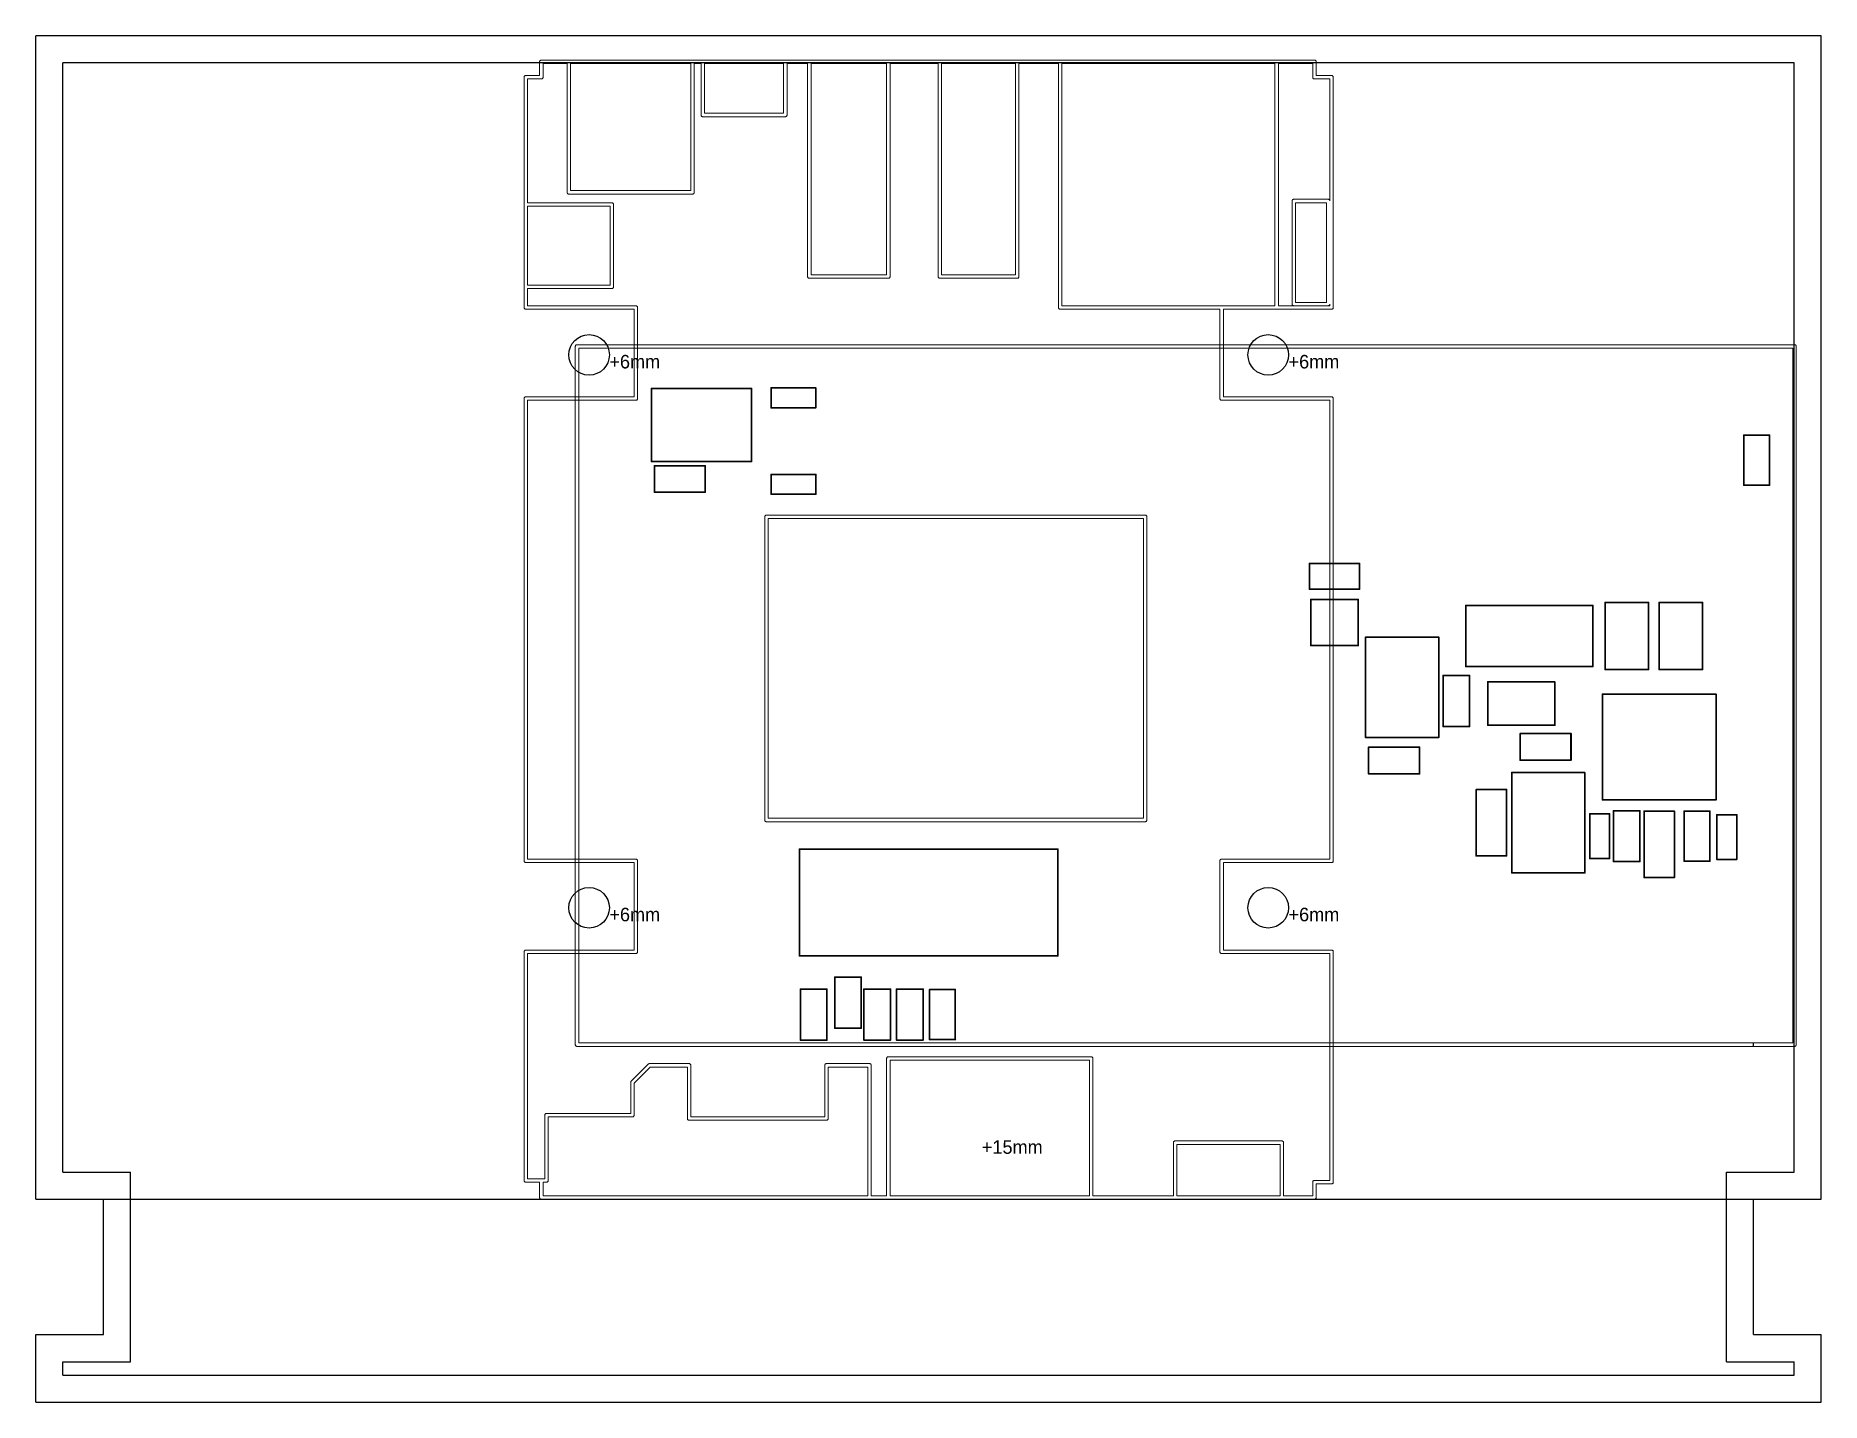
# Model space of a CAD drawing. Header units: millimetres. Extents: x -66 to 66, y -58 to 43.
import ezdxf

# ---------------------------------------------------------------- set-up
doc = ezdxf.new("R2010")
doc.units = ezdxf.units.MM
doc.layers.get('0').update_dxf_attribs({"lineweight": 25, "true_color": 0xffffff})
for name, color, linetype, lineweight, true_color in [('cotes', 30, 'Continuous', 25, 0xff7f00), ('extrude', 94, 'Continuous', 25, 0x008000), ('PCB', 1, 'Continuous', 5, 0xff0000)]:
    doc.layers.add(name, color=color, linetype=linetype, lineweight=lineweight, true_color=true_color)
doc.styles.add('textstyle0', font='')
doc.styles.add('textstyle1', font='')
doc.styles.add('textstyle2', font='')
doc.styles.add('textstyle3', font='')
doc.styles.add('textstyle4', font='')
doc.styles.get('textstyle0').set_extended_font_data('URW Bookman L')
doc.styles.get('textstyle1').set_extended_font_data('URW Bookman L')
doc.styles.get('textstyle2').set_extended_font_data('URW Bookman L')
doc.styles.get('textstyle3').set_extended_font_data('URW Bookman L')
doc.styles.get('textstyle4').set_extended_font_data('URW Bookman L')

msp = doc.modelspace()

# ---------------------------------------------------------------- texts
at = {"layer": 'cotes', "char_height": 1, "attachment_point": 1}
for s, insert, style in [('+6mm', (-23.591195, 19.41), 'textstyle3'), ('+6mm', (26.615805, 19.41), 'textstyle0'), ('+6mm', (-23.591195, -21.45), 'textstyle2'), ('+6mm', (26.615805, -21.45), 'textstyle1'), ('+15mm', (3.94429, -38.636485), 'textstyle4')]:
    msp.add_mtext(s, dxfattribs=dict(at, insert=insert, style=style))

# ---------------------------------------------------------------- linework, layer by layer
for p, q in [((66, 43), (-66, 43)), ((-66, -43), (-66, 43)), ((66, -43), (66, 43)), ((61, -31.697), (61, -31.443)), ((-66, -43), (66, -43)), ((-61, -53), (-61, -43)), ((61, -53), (61, -43)), ((-66, -58), (-66, -53)), ((-66, -53), (-61, -53)), ((61, -53), (66, -53)), ((66, -58), (66, -53)), ((-66, -58), (66, -58))]:
    msp.add_line(p, q)
for centre in [(-25.091195, 19.41), (25.115805, 19.41), (-25.091195, -21.45), (25.115805, -21.45)]:
    msp.add_circle(centre, 1.5)
at = {"layer": 'extrude'}
for p, q in [((-64, -41), (-64, 41)), ((64, 41), (-64, 41)), ((64, -41), (64, 41)), ((-64, -41), (-59, -41)), ((-59, -55), (-59, -41)), ((59, -41), (64, -41)), ((59, -55), (59, -41)), ((-64, -56), (-64, -55)), ((-64, -55), (-59, -55)), ((59, -55), (64, -55)), ((64, -56), (64, -55)), ((-64, -56), (64, -56))]:
    msp.add_line(p, q, dxfattribs=at)
at = {"layer": 'PCB'}
for p, q in [((-28.748795, 41.074), (-28.748195, 41.0802)), ((-28.748195, 41.0678), (-28.748795, 41.074)), ((-28.748195, 41.0802), (-28.746395, 41.0989)), ((-28.748195, 40.058), (-28.748195, 41.0678)), ((-28.746395, 41.0989), (-28.739095, 41.1228)), ((-28.739095, 41.1228), (-28.727295, 41.1449)), ((-28.727295, 41.1449), (-28.711395, 41.1642)), ((-28.711395, 41.1642), (-28.692095, 41.1801)), ((-28.692095, 41.1801), (-28.669995, 41.1919)), ((-28.669995, 41.1919), (-28.646095, 41.1992)), ((-28.646095, 41.1992), (-28.621195, 41.2016)), ((-28.621195, 41.2016), (-28.614995, 41.201)), ((-28.614995, 41.201), (-26.595395, 41.201)), ((-26.716195, 40.947), (-28.494195, 40.947)), ((-28.494195, 40.947), (-28.494195, 39.9372)), ((-26.716195, 31.4282), (-26.716195, 40.947)), ((-26.595395, 41.201), (-26.589195, 41.2016)), ((-26.589195, 41.2016), (-26.582995, 41.201)), ((-26.582995, 41.201), (-17.451395, 41.201)), ((-17.572195, 40.947), (-26.462195, 40.947)), ((-26.462195, 40.947), (-26.462195, 31.549)), ((-17.572195, 31.549), (-17.572195, 40.947)), ((-17.451395, 41.201), (-17.445195, 41.2016)), ((-17.445195, 41.2016), (-17.438995, 41.201)), ((-17.438995, 41.201), (-16.689395, 41.201)), ((-16.810195, 40.947), (-17.318195, 40.947)), ((-17.318195, 40.947), (-17.318195, 31.4282)), ((-16.810195, 37.1432), (-16.810195, 40.947)), ((-16.689395, 41.201), (-16.683195, 41.2016)), ((-16.683195, 41.2016), (-16.676995, 41.201)), ((-16.676995, 41.201), (-10.593395, 41.201)), ((-10.714195, 40.947), (-16.556195, 40.947)), ((-16.556195, 40.947), (-16.556195, 37.264)), ((-10.714195, 37.264), (-10.714195, 40.947)), ((-10.593395, 41.201), (-10.587195, 41.2016)), ((-10.587195, 41.2016), (-10.580995, 41.201)), ((-10.580995, 41.201), (-8.815425, 41.201)), ((-8.936195, 40.947), (-10.460195, 40.947)), ((-10.460195, 40.947), (-10.460195, 37.1432)), ((-8.936195, 25.2052), (-8.936195, 40.947)), ((-8.815425, 41.201), (-8.809195, 41.2016)), ((-8.809195, 41.2016), (-8.802965, 41.201)), ((-8.802965, 41.201), (-2.973425, 41.201)), ((-3.094195, 40.947), (-8.682195, 40.947)), ((-8.682195, 40.947), (-8.682195, 25.326)), ((-3.094195, 25.326), (-3.094195, 40.947)), ((-2.973425, 41.201), (-2.967195, 41.2016)), ((-2.967195, 41.2016), (-2.960965, 41.201)), ((-2.960965, 41.201), (0.836571, 41.201)), ((0.715805, 40.947), (-2.840195, 40.947)), ((-2.840195, 40.947), (-2.840195, 25.2052)), ((0.715805, 25.2052), (0.715805, 40.947)), ((0.836571, 41.201), (0.842805, 41.2016)), ((0.842805, 41.2016), (0.849039, 41.201)), ((0.849039, 41.201), (6.551575, 41.201)), ((6.430805, 40.947), (0.969805, 40.947)), ((0.969805, 40.947), (0.969805, 25.326)), ((6.430805, 25.326), (6.430805, 40.947)), ((6.551575, 41.201), (6.557805, 41.2016)), ((6.557805, 41.2016), (6.564035, 41.201)), ((6.564035, 41.201), (9.726575, 41.201)), ((9.605805, 40.947), (6.684805, 40.947)), ((6.684805, 40.947), (6.684805, 25.2052)), ((9.605805, 22.9192), (9.605805, 40.947)), ((9.726575, 41.201), (9.732805, 41.2016)), ((9.732805, 41.2016), (9.739035, 41.201)), ((9.739035, 41.201), (25.728605, 41.201)), ((25.607805, 40.947), (9.859805, 40.947)), ((9.859805, 40.947), (9.859805, 23.04)), ((25.607805, 23.04), (25.607805, 40.947)), ((25.728605, 41.201), (25.734805, 41.2016)), ((25.734805, 41.2016), (25.741005, 41.201)), ((25.741005, 41.201), (28.522605, 41.201)), ((28.401805, 40.947), (25.861805, 40.947)), ((25.861805, 40.947), (25.861805, 23.04)), ((28.401805, 39.9372), (28.401805, 40.947)), ((28.522605, 41.201), (28.528805, 41.2016)), ((28.528805, 41.2016), (28.553705, 41.1992)), ((28.553705, 41.1992), (28.577605, 41.1919)), ((28.577605, 41.1919), (28.599705, 41.1801)), ((28.599705, 41.1801), (28.619005, 41.1642)), ((28.619005, 41.1642), (28.634905, 41.1449)), ((28.634905, 41.1449), (28.646705, 41.1228)), ((28.646705, 41.1228), (28.654005, 41.0989)), ((28.654005, 41.0989), (28.655805, 41.0802)), ((28.655805, 41.0802), (28.656405, 41.074)), ((28.656405, 41.074), (28.655805, 41.0678)), ((28.655805, 41.0678), (28.655805, 40.058)), ((-29.891795, 39.931), (-29.891195, 39.9372)), ((-29.891195, 39.9248), (-29.891795, 39.931)), ((-29.891195, 39.9372), (-29.889395, 39.9559)), ((-29.891195, 30.5392), (-29.891195, 39.9248)), ((-29.889395, 39.9559), (-29.882095, 39.9798)), ((-29.882095, 39.9798), (-29.870295, 40.0019)), ((-29.870295, 40.0019), (-29.854395, 40.0212)), ((-29.854395, 40.0212), (-29.835095, 40.0371)), ((-29.835095, 40.0371), (-29.812995, 40.0489)), ((-29.812995, 40.0489), (-29.789095, 40.0562)), ((-29.789095, 40.0562), (-29.764195, 40.0586)), ((-29.764195, 40.0586), (-29.757995, 40.058)), ((-29.757995, 40.058), (-28.748195, 40.058)), ((-28.627395, 39.804), (-29.637195, 39.804)), ((-29.637195, 39.804), (-29.637195, 30.66)), ((-28.621195, 39.8034), (-28.627395, 39.804)), ((-28.596295, 39.8058), (-28.621195, 39.8034)), ((-28.572395, 39.8131), (-28.596295, 39.8058)), ((-28.550295, 39.8249), (-28.572395, 39.8131)), ((-28.530995, 39.8408), (-28.550295, 39.8249)), ((-28.515095, 39.8601), (-28.530995, 39.8408)), ((-28.503295, 39.8822), (-28.515095, 39.8601)), ((-28.495995, 39.9061), (-28.503295, 39.8822)), ((-28.493595, 39.931), (-28.495995, 39.9061)), ((-28.494195, 39.9372), (-28.493595, 39.931)), ((28.401205, 39.931), (28.401805, 39.9372)), ((28.401805, 39.9248), (28.401205, 39.931)), ((28.403605, 39.9061), (28.401805, 39.9248)), ((28.410905, 39.8822), (28.403605, 39.9061)), ((28.422705, 39.8601), (28.410905, 39.8822)), ((28.438605, 39.8408), (28.422705, 39.8601)), ((28.457905, 39.8249), (28.438605, 39.8408)), ((28.480005, 39.8131), (28.457905, 39.8249)), ((28.503905, 39.8058), (28.480005, 39.8131)), ((28.528805, 39.8034), (28.503905, 39.8058)), ((28.535005, 39.804), (28.528805, 39.8034)), ((29.671805, 39.804), (28.535005, 39.804)), ((28.655805, 40.058), (29.792605, 40.058)), ((29.671805, 30.7932), (29.671805, 39.804)), ((29.792605, 40.058), (29.798805, 40.0586)), ((29.798805, 40.0586), (29.823705, 40.0562)), ((29.823705, 40.0562), (29.847605, 40.0489)), ((29.847605, 40.0489), (29.869705, 40.0371)), ((29.869705, 40.0371), (29.889005, 40.0212)), ((29.889005, 40.0212), (29.904905, 40.0019)), ((29.904905, 40.0019), (29.916705, 39.9798)), ((29.916705, 39.9798), (29.924005, 39.9559)), ((29.924005, 39.9559), (29.925805, 39.9372)), ((29.925805, 39.9372), (29.926405, 39.931)), ((29.926405, 39.931), (29.925805, 39.9248)), ((29.925805, 39.9248), (29.925805, 22.9192)), ((-16.810795, 37.137), (-16.810195, 37.1432)), ((-16.810195, 37.1308), (-16.810795, 37.137)), ((-16.808395, 37.1121), (-16.810195, 37.1308)), ((-16.801095, 37.0882), (-16.808395, 37.1121)), ((-16.789295, 37.0661), (-16.801095, 37.0882)), ((-16.773395, 37.0468), (-16.789295, 37.0661)), ((-16.754095, 37.0309), (-16.773395, 37.0468)), ((-16.731995, 37.0191), (-16.754095, 37.0309)), ((-16.708095, 37.0118), (-16.731995, 37.0191)), ((-16.683195, 37.0094), (-16.708095, 37.0118)), ((-16.676995, 37.01), (-16.683195, 37.0094)), ((-10.593395, 37.01), (-16.676995, 37.01)), ((-16.556195, 37.264), (-10.714195, 37.264)), ((-10.587195, 37.0094), (-10.593395, 37.01)), ((-10.562295, 37.0118), (-10.587195, 37.0094)), ((-10.538395, 37.0191), (-10.562295, 37.0118)), ((-10.516295, 37.0309), (-10.538395, 37.0191)), ((-10.496995, 37.0468), (-10.516295, 37.0309)), ((-10.481095, 37.0661), (-10.496995, 37.0468)), ((-10.469295, 37.0882), (-10.481095, 37.0661)), ((-10.461995, 37.1121), (-10.469295, 37.0882)), ((-10.460195, 37.1308), (-10.461995, 37.1121)), ((-10.460195, 37.1432), (-10.459595, 37.137)), ((-10.459595, 37.137), (-10.460195, 37.1308)), ((-29.891795, 30.533), (-29.891195, 30.5392)), ((-29.891195, 30.5268), (-29.891795, 30.533)), ((-29.891195, 24.4432), (-29.891195, 30.5268)), ((-29.637195, 30.66), (-23.420395, 30.66)), ((-23.541195, 30.406), (-29.637195, 30.406)), ((-29.637195, 30.406), (-29.637195, 24.564)), ((-26.716795, 31.422), (-26.716195, 31.4282)), ((-26.716195, 31.4158), (-26.716795, 31.422)), ((-26.714395, 31.3971), (-26.716195, 31.4158)), ((-26.707095, 31.3732), (-26.714395, 31.3971)), ((-26.695295, 31.3511), (-26.707095, 31.3732)), ((-26.679395, 31.3318), (-26.695295, 31.3511)), ((-26.660095, 31.3159), (-26.679395, 31.3318)), ((-26.637995, 31.3041), (-26.660095, 31.3159)), ((-26.614095, 31.2968), (-26.637995, 31.3041)), ((-26.589195, 31.2944), (-26.614095, 31.2968)), ((-26.582995, 31.295), (-26.589195, 31.2944)), ((-17.451395, 31.295), (-26.582995, 31.295)), ((-26.462195, 31.549), (-17.572195, 31.549)), ((-23.541195, 24.564), (-23.541195, 30.406)), ((-23.420395, 30.66), (-23.414195, 30.6606)), ((-23.414195, 30.6606), (-23.389295, 30.6582)), ((-23.389295, 30.6582), (-23.365395, 30.6509)), ((-23.365395, 30.6509), (-23.343295, 30.6391)), ((-23.343295, 30.6391), (-23.323995, 30.6232)), ((-23.323995, 30.6232), (-23.308095, 30.6039)), ((-23.308095, 30.6039), (-23.296295, 30.5818)), ((-23.296295, 30.5818), (-23.288995, 30.5579)), ((-23.288995, 30.5579), (-23.287195, 30.5392)), ((-23.287195, 30.5392), (-23.286595, 30.533)), ((-23.286595, 30.533), (-23.287195, 30.5268)), ((-23.287195, 30.5268), (-23.287195, 24.4432)), ((-17.445195, 31.2944), (-17.451395, 31.295)), ((-17.420295, 31.2968), (-17.445195, 31.2944)), ((-17.396395, 31.3041), (-17.420295, 31.2968)), ((-17.374295, 31.3159), (-17.396395, 31.3041)), ((-17.354995, 31.3318), (-17.374295, 31.3159)), ((-17.339095, 31.3511), (-17.354995, 31.3318)), ((-17.327295, 31.3732), (-17.339095, 31.3511)), ((-17.319995, 31.3971), (-17.327295, 31.3732)), ((-17.318195, 31.4158), (-17.319995, 31.3971)), ((-17.318195, 31.4282), (-17.317595, 31.422)), ((-17.317595, 31.422), (-17.318195, 31.4158)), ((26.877205, 30.787), (26.877805, 30.7932)), ((26.877805, 30.7808), (26.877205, 30.787)), ((26.877805, 30.7932), (26.879605, 30.8119)), ((26.877805, 23.1732), (26.877805, 30.7808)), ((26.879605, 30.8119), (26.886905, 30.8358)), ((26.886905, 30.8358), (26.898705, 30.8579)), ((26.898705, 30.8579), (26.914605, 30.8772)), ((26.914605, 30.8772), (26.933905, 30.8931)), ((26.933905, 30.8931), (26.956005, 30.9049)), ((26.956005, 30.9049), (26.979905, 30.9122)), ((26.979905, 30.9122), (27.004805, 30.9146)), ((27.004805, 30.9146), (27.011005, 30.914)), ((27.011005, 30.914), (29.538605, 30.914)), ((29.417805, 30.66), (27.131805, 30.66)), ((27.131805, 30.66), (27.131805, 23.294)), ((29.417805, 23.294), (29.417805, 30.66)), ((29.538605, 30.914), (29.544805, 30.9146)), ((29.544805, 30.9146), (29.569705, 30.9122)), ((29.569705, 30.9122), (29.593605, 30.9049)), ((29.593605, 30.9049), (29.615705, 30.8931)), ((29.615705, 30.8931), (29.635005, 30.8772)), ((29.635005, 30.8772), (29.650905, 30.8579)), ((29.650905, 30.8579), (29.662705, 30.8358)), ((29.662705, 30.8358), (29.670005, 30.8119)), ((29.670005, 30.8119), (29.671805, 30.7932)), ((-8.936805, 25.199), (-8.936195, 25.2052)), ((-8.936195, 25.1928), (-8.936805, 25.199)), ((-8.934355, 25.1741), (-8.936195, 25.1928)), ((-8.927095, 25.1502), (-8.934355, 25.1741)), ((-8.915305, 25.1281), (-8.927095, 25.1502)), ((-8.899435, 25.1088), (-8.915305, 25.1281)), ((-8.880095, 25.0929), (-8.899435, 25.1088)), ((-8.858035, 25.0811), (-8.880095, 25.0929)), ((-8.834095, 25.0738), (-8.858035, 25.0811)), ((-8.682195, 25.326), (-3.094195, 25.326)), ((-2.918355, 25.0811), (-2.942295, 25.0738)), ((-2.896295, 25.0929), (-2.918355, 25.0811)), ((-2.876955, 25.1088), (-2.896295, 25.0929)), ((-2.861085, 25.1281), (-2.876955, 25.1088)), ((-2.849295, 25.1502), (-2.861085, 25.1281)), ((-2.842035, 25.1741), (-2.849295, 25.1502)), ((-2.840195, 25.1928), (-2.842035, 25.1741)), ((-2.840195, 25.2052), (-2.839585, 25.199)), ((-2.839585, 25.199), (-2.840195, 25.1928)), ((0.715191, 25.199), (0.715805, 25.2052)), ((0.715805, 25.1928), (0.715191, 25.199)), ((0.717643, 25.1741), (0.715805, 25.1928)), ((0.724905, 25.1502), (0.717643, 25.1741)), ((0.736698, 25.1281), (0.724905, 25.1502)), ((0.752568, 25.1088), (0.736698, 25.1281)), ((0.771906, 25.0929), (0.752568, 25.1088)), ((0.793969, 25.0811), (0.771906, 25.0929)), ((0.817909, 25.0738), (0.793969, 25.0811)), ((0.969805, 25.326), (6.430805, 25.326)), ((6.606645, 25.0811), (6.582705, 25.0738)), ((6.628705, 25.0929), (6.606645, 25.0811)), ((6.648045, 25.1088), (6.628705, 25.0929)), ((6.663915, 25.1281), (6.648045, 25.1088)), ((6.675705, 25.1502), (6.663915, 25.1281)), ((6.682965, 25.1741), (6.675705, 25.1502)), ((6.684805, 25.1928), (6.682965, 25.1741)), ((6.684805, 25.2052), (6.685415, 25.199)), ((6.685415, 25.199), (6.684805, 25.1928)), ((-29.891795, 24.437), (-29.891195, 24.4432)), ((-29.891195, 24.4308), (-29.891795, 24.437)), ((-29.891195, 22.9192), (-29.891195, 24.4308)), ((-29.637195, 24.564), (-23.541195, 24.564)), ((-23.420395, 24.31), (-29.637195, 24.31)), ((-29.637195, 24.31), (-29.637195, 23.04)), ((-23.414195, 24.3094), (-23.420395, 24.31)), ((-23.389295, 24.3118), (-23.414195, 24.3094)), ((-23.365395, 24.3191), (-23.389295, 24.3118)), ((-23.343295, 24.3309), (-23.365395, 24.3191)), ((-23.323995, 24.3468), (-23.343295, 24.3309)), ((-23.308095, 24.3661), (-23.323995, 24.3468)), ((-23.296295, 24.3882), (-23.308095, 24.3661)), ((-23.288995, 24.4121), (-23.296295, 24.3882)), ((-23.287195, 24.4308), (-23.288995, 24.4121)), ((-23.287195, 24.4432), (-23.286595, 24.437)), ((-23.286595, 24.437), (-23.287195, 24.4308)), ((-8.809195, 25.0714), (-8.834095, 25.0738)), ((-8.802965, 25.072), (-8.809195, 25.0714)), ((-2.973435, 25.072), (-8.802965, 25.072)), ((-2.967195, 25.0714), (-2.973435, 25.072)), ((-2.942295, 25.0738), (-2.967195, 25.0714)), ((0.842805, 25.0714), (0.817909, 25.0738)), ((0.849039, 25.072), (0.842805, 25.0714)), ((6.551565, 25.072), (0.849039, 25.072)), ((6.557805, 25.0714), (6.551565, 25.072)), ((6.582705, 25.0738), (6.557805, 25.0714)), ((-29.891795, 22.913), (-29.891195, 22.9192)), ((-29.891195, 22.9068), (-29.891795, 22.913)), ((-29.889395, 22.8881), (-29.891195, 22.9068)), ((-29.882095, 22.8642), (-29.889395, 22.8881)), ((-29.870295, 22.8421), (-29.882095, 22.8642)), ((-29.854395, 22.8228), (-29.870295, 22.8421)), ((-29.835095, 22.8069), (-29.854395, 22.8228)), ((-29.812995, 22.7951), (-29.835095, 22.8069)), ((-29.789095, 22.7878), (-29.812995, 22.7951)), ((-29.764195, 22.7854), (-29.789095, 22.7878)), ((-29.757995, 22.786), (-29.764195, 22.7854)), ((-21.763195, 22.786), (-29.757995, 22.786)), ((-29.637195, 23.04), (-21.642395, 23.04)), ((-21.763195, 16.309), (-21.763195, 22.786)), ((-21.642395, 23.04), (-21.636195, 23.0406)), ((-21.636195, 23.0406), (-21.611295, 23.0382)), ((-21.611295, 23.0382), (-21.587395, 23.0309)), ((-21.587395, 23.0309), (-21.565295, 23.0191)), ((-21.565295, 23.0191), (-21.545995, 23.0032)), ((-21.545995, 23.0032), (-21.530095, 22.9839)), ((-21.530095, 22.9839), (-21.518295, 22.9618)), ((-21.518295, 22.9618), (-21.510995, 22.9379)), ((-21.510995, 22.9379), (-21.509195, 22.9192)), ((-21.509195, 22.9192), (-21.508595, 22.913)), ((-21.508595, 22.913), (-21.509195, 22.9068)), ((-21.509195, 22.9068), (-21.509195, 16.1882)), ((9.605195, 22.913), (9.605805, 22.9192)), ((9.605805, 22.9068), (9.605195, 22.913)), ((9.607645, 22.8881), (9.605805, 22.9068)), ((9.614905, 22.8642), (9.607645, 22.8881)), ((9.626695, 22.8421), (9.614905, 22.8642)), ((9.642565, 22.8228), (9.626695, 22.8421)), ((9.661905, 22.8069), (9.642565, 22.8228)), ((9.683965, 22.7951), (9.661905, 22.8069)), ((9.707905, 22.7878), (9.683965, 22.7951)), ((9.732805, 22.7854), (9.707905, 22.7878)), ((9.739035, 22.786), (9.732805, 22.7854)), ((21.543805, 22.786), (9.739035, 22.786)), ((9.859805, 23.04), (21.664605, 23.04)), ((21.543805, 16.1882), (21.543805, 22.786)), ((21.664605, 23.04), (21.670805, 23.0406)), ((21.670805, 23.0406), (21.677005, 23.04)), ((21.677005, 23.04), (25.607805, 23.04)), ((25.728605, 22.786), (21.797805, 22.786)), ((21.797805, 22.786), (21.797805, 16.309)), ((25.734805, 22.7854), (25.728605, 22.786)), ((25.741005, 22.786), (25.734805, 22.7854)), ((29.792605, 22.786), (25.741005, 22.786)), ((25.861805, 23.04), (26.998605, 23.04)), ((26.877205, 23.167), (26.877805, 23.1732)), ((26.877805, 23.1608), (26.877205, 23.167)), ((26.879605, 23.1421), (26.877805, 23.1608)), ((26.886905, 23.1182), (26.879605, 23.1421)), ((26.898705, 23.0961), (26.886905, 23.1182)), ((26.914605, 23.0768), (26.898705, 23.0961)), ((26.933905, 23.0609), (26.914605, 23.0768)), ((26.956005, 23.0491), (26.933905, 23.0609)), ((26.979905, 23.0418), (26.956005, 23.0491)), ((26.998605, 23.04), (26.979905, 23.0418)), ((29.538605, 23.04), (27.011005, 23.04)), ((27.011005, 23.04), (29.538605, 23.04)), ((27.131805, 23.294), (29.417805, 23.294)), ((29.538605, 23.04), (29.538605, 23.04)), ((29.569705, 23.0418), (29.551005, 23.04)), ((29.551005, 23.04), (29.671805, 23.04)), ((29.593605, 23.0491), (29.569705, 23.0418)), ((29.615705, 23.0609), (29.593605, 23.0491)), ((29.635005, 23.0768), (29.615705, 23.0609)), ((29.650905, 23.0961), (29.635005, 23.0768)), ((29.662705, 23.1182), (29.650905, 23.0961)), ((29.670005, 23.1421), (29.662705, 23.1182)), ((29.671805, 23.1608), (29.670005, 23.1421)), ((29.671805, 23.04), (29.671805, 23.1608)), ((29.798805, 22.7854), (29.792605, 22.786)), ((29.823705, 22.7878), (29.798805, 22.7854)), ((29.847605, 22.7951), (29.823705, 22.7878)), ((29.869705, 22.8069), (29.847605, 22.7951)), ((29.889005, 22.8228), (29.869705, 22.8069)), ((29.904905, 22.8421), (29.889005, 22.8228)), ((29.916705, 22.8642), (29.904905, 22.8421)), ((29.924005, 22.8881), (29.916705, 22.8642)), ((29.925805, 22.9068), (29.924005, 22.8881)), ((29.925805, 22.9192), (29.926405, 22.913)), ((29.926405, 22.913), (29.925805, 22.9068)), ((-26.110295, 20.0365), (-26.109695, 20.0427)), ((-26.110295, 20.0365), (-26.109695, 20.0427)), ((-26.109695, 20.0303), (-26.110295, 20.0365)), ((-26.109695, 20.0303), (-26.110295, 20.0365)), ((-26.109695, 20.0427), (-26.107895, 20.0614)), ((-26.109695, 20.0427), (-26.107895, 20.0614)), ((-26.109695, -31.5638), (-26.109695, 20.0303)), ((-26.109695, -31.5638), (-26.109695, 20.0303)), ((-26.107895, 20.0614), (-26.100595, 20.0853)), ((-26.107895, 20.0614), (-26.100595, 20.0853)), ((-26.100595, 20.0853), (-26.088795, 20.1074)), ((-26.100595, 20.0853), (-26.088795, 20.1074)), ((-26.088795, 20.1074), (-26.072895, 20.1267)), ((-26.088795, 20.1074), (-26.072895, 20.1267)), ((-26.072895, 20.1267), (-26.053595, 20.1426)), ((-26.072895, 20.1267), (-26.053595, 20.1426)), ((-26.053595, 20.1426), (-26.031495, 20.1544)), ((-26.053595, 20.1426), (-26.031495, 20.1544)), ((-26.031495, 20.1544), (-26.007595, 20.1617)), ((-26.031495, 20.1544), (-26.007595, 20.1617)), ((-26.007595, 20.1617), (-25.982695, 20.1641)), ((-26.007595, 20.1617), (-25.982695, 20.1641)), ((-25.982695, 20.1641), (-25.976495, 20.1635)), ((-25.982695, 20.1641), (-25.976495, 20.1635)), ((-25.976495, 20.1635), (64.011105, 20.1635)), ((-25.976495, 20.1635), (64.011105, 20.1635)), ((63.890305, 19.9095), (-25.855695, 19.9095)), ((-25.855695, 19.9095), (-25.855695, -31.443)), ((63.890305, 19.9095), (-25.855695, 19.9095)), ((-25.855695, 19.9095), (-25.855695, -31.443)), ((63.890305, -31.443), (63.890305, 19.9095)), ((63.890305, -31.443), (63.890305, 19.9095)), ((64.011105, 20.1635), (64.017305, 20.1641)), ((64.011105, 20.1635), (64.017305, 20.1641)), ((64.017305, 20.1641), (64.042205, 20.1617)), ((64.017305, 20.1641), (64.042205, 20.1617)), ((64.042205, 20.1617), (64.066105, 20.1544)), ((64.042205, 20.1617), (64.066105, 20.1544)), ((64.066105, 20.1544), (64.088205, 20.1426)), ((64.066105, 20.1544), (64.088205, 20.1426)), ((64.088205, 20.1426), (64.107505, 20.1267)), ((64.088205, 20.1426), (64.107505, 20.1267)), ((64.107505, 20.1267), (64.123405, 20.1074)), ((64.107505, 20.1267), (64.123405, 20.1074)), ((64.123405, 20.1074), (64.135205, 20.0853)), ((64.123405, 20.1074), (64.135205, 20.0853)), ((64.135205, 20.0853), (64.142505, 20.0614)), ((64.135205, 20.0853), (64.142505, 20.0614)), ((64.142505, 20.0614), (64.144305, 20.0427)), ((64.142505, 20.0614), (64.144305, 20.0427)), ((64.144305, 20.0427), (64.144905, 20.0365)), ((64.144305, 20.0427), (64.144905, 20.0365)), ((64.144905, 20.0365), (64.144305, 20.0303)), ((64.144905, 20.0365), (64.144305, 20.0303)), ((64.144305, 20.0303), (64.144305, -31.5638)), ((64.144305, 20.0303), (64.144305, -31.5638)), ((-29.891795, 16.182), (-29.891195, 16.1882)), ((-29.891195, 16.1758), (-29.891795, 16.182)), ((-29.891195, 16.1882), (-29.889395, 16.2069)), ((-29.891195, -17.9748), (-29.891195, 16.1758)), ((-29.889395, 16.2069), (-29.882095, 16.2308)), ((-29.882095, 16.2308), (-29.870295, 16.2529)), ((-29.870295, 16.2529), (-29.854395, 16.2722)), ((-29.854395, 16.2722), (-29.835095, 16.2881)), ((-29.835095, 16.2881), (-29.812995, 16.2999)), ((-29.812995, 16.2999), (-29.789095, 16.3072)), ((-29.789095, 16.3072), (-29.764195, 16.3096)), ((-29.764195, 16.3096), (-29.757995, 16.309)), ((-29.757995, 16.309), (-21.763195, 16.309)), ((-21.642395, 16.055), (-29.637195, 16.055)), ((-29.637195, 16.055), (-29.637195, -17.854)), ((-21.636195, 16.0544), (-21.642395, 16.055)), ((-21.611295, 16.0568), (-21.636195, 16.0544)), ((-21.587395, 16.0641), (-21.611295, 16.0568)), ((-21.565295, 16.0759), (-21.587395, 16.0641)), ((-21.545995, 16.0918), (-21.565295, 16.0759)), ((-21.530095, 16.1111), (-21.545995, 16.0918)), ((-21.518295, 16.1332), (-21.530095, 16.1111)), ((-21.510995, 16.1571), (-21.518295, 16.1332)), ((-21.508595, 16.182), (-21.510995, 16.1571)), ((-21.509195, 16.1882), (-21.508595, 16.182)), ((-20.507795, 16.9365), (-20.507695, 16.9377)), ((-20.507695, 16.9353), (-20.507795, 16.9365)), ((-20.507695, 16.9377), (-20.507295, 16.9414)), ((-20.507695, 11.5377), (-20.507695, 16.9353)), ((-20.507295, 16.9414), (-20.505895, 16.9461)), ((-20.505895, 16.9461), (-20.503595, 16.9505)), ((-20.503595, 16.9505), (-20.500495, 16.9543)), ((-20.500495, 16.9543), (-20.496695, 16.9574)), ((-20.496695, 16.9574), (-20.492295, 16.9597)), ((-20.492295, 16.9597), (-20.487595, 16.9611)), ((-20.487595, 16.9611), (-20.482695, 16.9616)), ((-20.482695, 16.9616), (-20.481495, 16.9615)), ((-20.481495, 16.9615), (-13.083895, 16.9615)), ((-13.107695, 16.9115), (-20.457695, 16.9115)), ((-20.457695, 16.9115), (-20.457695, 11.5615)), ((-13.107695, 11.5615), (-13.107695, 16.9115)), ((-13.083895, 16.9615), (-13.082695, 16.9616)), ((-13.082695, 16.9616), (-13.077795, 16.9611)), ((-13.077795, 16.9611), (-13.073095, 16.9597)), ((-13.073095, 16.9597), (-13.068695, 16.9574)), ((-13.068695, 16.9574), (-13.064895, 16.9543)), ((-13.064895, 16.9543), (-13.061795, 16.9505)), ((-13.061795, 16.9505), (-13.059495, 16.9461)), ((-13.059495, 16.9461), (-13.058095, 16.9414)), ((-13.058095, 16.9414), (-13.057695, 16.9377)), ((-13.057695, 16.9377), (-13.057695, 16.9377)), ((-13.057695, 16.9377), (-13.057595, 16.9365)), ((-13.057595, 16.9365), (-13.057695, 16.9353)), ((-13.057695, 16.9353), (-13.057695, 11.5377)), ((-11.657795, 16.9665), (-11.657695, 16.9677)), ((-11.657695, 16.9653), (-11.657795, 16.9665)), ((-11.657695, 16.9677), (-11.657295, 16.9714)), ((-11.657695, 16.9677), (-11.657695, 16.9677)), ((-11.657695, 15.5077), (-11.657695, 16.9653)), ((-11.657295, 16.9714), (-11.655895, 16.9761)), ((-11.655895, 16.9761), (-11.653595, 16.9805)), ((-11.653595, 16.9805), (-11.650495, 16.9843)), ((-11.650495, 16.9843), (-11.646695, 16.9874)), ((-11.646695, 16.9874), (-11.642295, 16.9897)), ((-11.642295, 16.9897), (-11.637595, 16.9911)), ((-11.637595, 16.9911), (-11.632695, 16.9916)), ((-11.632695, 16.9916), (-11.631495, 16.9915)), ((-11.631495, 16.9915), (-8.333915, 16.9915)), ((-8.357695, 16.9415), (-11.607695, 16.9415)), ((-11.607695, 16.9415), (-11.607695, 15.5315)), ((-8.357695, 15.5315), (-8.357695, 16.9415)), ((-8.333915, 16.9915), (-8.332695, 16.9916)), ((-8.332695, 16.9916), (-8.331475, 16.9915)), ((-8.331475, 16.9915), (-8.331475, 16.9915)), ((-8.331475, 16.9915), (-8.327795, 16.9911)), ((-8.327795, 16.9911), (-8.323085, 16.9897)), ((-8.323085, 16.9897), (-8.318735, 16.9874)), ((-8.318735, 16.9874), (-8.314935, 16.9843)), ((-8.314935, 16.9843), (-8.311805, 16.9805)), ((-8.311805, 16.9805), (-8.309485, 16.9761)), ((-8.309485, 16.9761), (-8.308055, 16.9714)), ((-8.308055, 16.9714), (-8.307575, 16.9665)), ((-8.307575, 16.9665), (-8.307695, 16.9653)), ((-8.307695, 16.9653), (-8.307695, 15.5077)), ((21.543205, 16.182), (21.543805, 16.1882)), ((21.543805, 16.1758), (21.543205, 16.182)), ((21.545605, 16.1571), (21.543805, 16.1758)), ((21.552905, 16.1332), (21.545605, 16.1571)), ((21.564705, 16.1111), (21.552905, 16.1332)), ((21.580605, 16.0918), (21.564705, 16.1111)), ((21.599905, 16.0759), (21.580605, 16.0918)), ((21.622005, 16.0641), (21.599905, 16.0759)), ((21.645905, 16.0568), (21.622005, 16.0641)), ((21.670805, 16.0544), (21.645905, 16.0568)), ((21.677005, 16.055), (21.670805, 16.0544)), ((29.671805, 16.055), (21.677005, 16.055)), ((21.797805, 16.309), (29.792605, 16.309)), ((29.671805, -17.854), (29.671805, 16.055)), ((29.792605, 16.309), (29.798805, 16.3096)), ((29.798805, 16.3096), (29.823705, 16.3072)), ((29.823705, 16.3072), (29.847605, 16.2999)), ((29.847605, 16.2999), (29.869705, 16.2881)), ((29.869705, 16.2881), (29.889005, 16.2722)), ((29.889005, 16.2722), (29.904905, 16.2529)), ((29.904905, 16.2529), (29.916705, 16.2308)), ((29.916705, 16.2308), (29.924005, 16.2069)), ((29.924005, 16.2069), (29.925805, 16.1882)), ((29.925805, 16.1882), (29.926405, 16.182)), ((29.926405, 16.182), (29.925805, 16.1758)), ((29.925805, 16.1758), (29.925805, -17.9748)), ((-11.657795, 15.5065), (-11.657695, 15.5077)), ((-11.657695, 15.5053), (-11.657795, 15.5065)), ((-11.657295, 15.5016), (-11.657695, 15.5053)), ((-11.657695, 15.5053), (-11.657695, 15.5053)), ((-11.655895, 15.4969), (-11.657295, 15.5016)), ((-11.653595, 15.4925), (-11.655895, 15.4969)), ((-11.650495, 15.4887), (-11.653595, 15.4925)), ((-11.646695, 15.4856), (-11.650495, 15.4887)), ((-11.642295, 15.4833), (-11.646695, 15.4856)), ((-11.637595, 15.4819), (-11.642295, 15.4833)), ((-11.632695, 15.4814), (-11.637595, 15.4819)), ((-11.631495, 15.4815), (-11.632695, 15.4814)), ((-8.333915, 15.4815), (-11.631495, 15.4815)), ((-11.607695, 15.5315), (-8.357695, 15.5315)), ((-8.332695, 15.4814), (-8.333915, 15.4815)), ((-8.327795, 15.4819), (-8.332695, 15.4814)), ((-8.323085, 15.4833), (-8.327795, 15.4819)), ((-8.318735, 15.4856), (-8.323085, 15.4833)), ((-8.314935, 15.4887), (-8.318735, 15.4856)), ((-8.311805, 15.4925), (-8.314935, 15.4887)), ((-8.309485, 15.4969), (-8.311805, 15.4925)), ((-8.308055, 15.5016), (-8.309485, 15.4969)), ((-8.307575, 15.5065), (-8.308055, 15.5016)), ((-8.307695, 15.5077), (-8.307575, 15.5065)), ((60.242205, 13.4865), (60.242305, 13.4877)), ((60.242305, 13.4853), (60.242205, 13.4865)), ((60.242305, 13.4877), (60.242705, 13.4914)), ((60.242305, 13.4877), (60.242305, 13.4877)), ((60.242305, 9.7877), (60.242305, 13.4853)), ((60.242705, 13.4914), (60.244105, 13.4961)), ((60.244105, 13.4961), (60.246405, 13.5005)), ((60.246405, 13.5005), (60.249505, 13.5043)), ((60.249505, 13.5043), (60.253305, 13.5074)), ((60.253305, 13.5074), (60.257705, 13.5097)), ((60.257705, 13.5097), (60.262405, 13.5111)), ((60.262405, 13.5111), (60.267305, 13.5116)), ((60.267305, 13.5116), (60.268505, 13.5115)), ((60.268505, 13.5115), (62.166105, 13.5115)), ((62.142305, 13.4615), (60.292305, 13.4615)), ((60.292305, 13.4615), (60.292305, 9.8115)), ((62.142305, 9.8115), (62.142305, 13.4615)), ((62.166105, 13.5115), (62.167305, 13.5116)), ((62.167305, 13.5116), (62.168505, 13.5115)), ((62.168505, 13.5115), (62.168505, 13.5115)), ((62.168505, 13.5115), (62.172205, 13.5111)), ((62.172205, 13.5111), (62.176905, 13.5097)), ((62.176905, 13.5097), (62.181305, 13.5074)), ((62.181305, 13.5074), (62.185105, 13.5043)), ((62.185105, 13.5043), (62.188205, 13.5005)), ((62.188205, 13.5005), (62.190505, 13.4961)), ((62.190505, 13.4961), (62.191905, 13.4914)), ((62.191905, 13.4914), (62.192405, 13.4865)), ((62.192405, 13.4865), (62.192305, 13.4853)), ((62.192305, 13.4853), (62.192305, 9.7877)), ((-20.507795, 11.5365), (-20.507695, 11.5377)), ((-20.507695, 11.5353), (-20.507795, 11.5365)), ((-20.507295, 11.5316), (-20.507695, 11.5353)), ((-20.505895, 11.5269), (-20.507295, 11.5316)), ((-20.503595, 11.5225), (-20.505895, 11.5269)), ((-20.500495, 11.5187), (-20.503595, 11.5225)), ((-20.496695, 11.5156), (-20.500495, 11.5187)), ((-20.492295, 11.5133), (-20.496695, 11.5156)), ((-20.487595, 11.5119), (-20.492295, 11.5133)), ((-20.482695, 11.5114), (-20.487595, 11.5119)), ((-20.481495, 11.5115), (-20.482695, 11.5114)), ((-13.083895, 11.5115), (-20.481495, 11.5115)), ((-20.457695, 11.5615), (-13.107695, 11.5615)), ((-20.287795, 11.2165), (-20.287695, 11.2177)), ((-20.287695, 11.2153), (-20.287795, 11.2165)), ((-20.287695, 11.2177), (-20.287295, 11.2214)), ((-20.287695, 11.2177), (-20.287695, 11.2177)), ((-20.287695, 9.2577), (-20.287695, 11.2153)), ((-20.287295, 11.2214), (-20.285895, 11.2261)), ((-20.285895, 11.2261), (-20.283595, 11.2305)), ((-20.283595, 11.2305), (-20.280495, 11.2343)), ((-20.280495, 11.2343), (-20.276695, 11.2374)), ((-20.276695, 11.2374), (-20.272295, 11.2397)), ((-20.272295, 11.2397), (-20.267595, 11.2411)), ((-20.267595, 11.2411), (-20.262695, 11.2416)), ((-20.262695, 11.2416), (-20.261495, 11.2415)), ((-20.261495, 11.2415), (-16.503895, 11.2415)), ((-16.527695, 11.1915), (-20.237695, 11.1915)), ((-20.237695, 11.1915), (-20.237695, 9.2815)), ((-16.527695, 9.2815), (-16.527695, 11.1915)), ((-16.503895, 11.2415), (-16.502695, 11.2416)), ((-16.502695, 11.2416), (-16.501495, 11.2415)), ((-16.501495, 11.2415), (-16.501495, 11.2415)), ((-16.501495, 11.2415), (-16.497795, 11.2411)), ((-16.497795, 11.2411), (-16.493095, 11.2397)), ((-16.493095, 11.2397), (-16.488695, 11.2374)), ((-16.488695, 11.2374), (-16.484895, 11.2343)), ((-16.484895, 11.2343), (-16.481795, 11.2305)), ((-16.481795, 11.2305), (-16.479495, 11.2261)), ((-16.479495, 11.2261), (-16.478095, 11.2214)), ((-16.478095, 11.2214), (-16.477595, 11.2165)), ((-16.477595, 11.2165), (-16.477695, 11.2153)), ((-16.477695, 11.2153), (-16.477695, 9.2577)), ((-13.082695, 11.5114), (-13.083895, 11.5115)), ((-13.077795, 11.5119), (-13.082695, 11.5114)), ((-13.073095, 11.5133), (-13.077795, 11.5119)), ((-13.068695, 11.5156), (-13.073095, 11.5133)), ((-13.064895, 11.5187), (-13.068695, 11.5156)), ((-13.061795, 11.5225), (-13.064895, 11.5187)), ((-13.059495, 11.5269), (-13.061795, 11.5225)), ((-13.058095, 11.5316), (-13.059495, 11.5269)), ((-13.057695, 11.5353), (-13.058095, 11.5316)), ((-13.057695, 11.5377), (-13.057595, 11.5365)), ((-13.057595, 11.5365), (-13.057695, 11.5353)), ((-13.057695, 11.5353), (-13.057695, 11.5353)), ((-11.657795, 10.5665), (-11.657695, 10.5677)), ((-11.657695, 10.5653), (-11.657795, 10.5665)), ((-11.657695, 10.5677), (-11.657295, 10.5714)), ((-11.657695, 10.5677), (-11.657695, 10.5677)), ((-11.657695, 9.1077), (-11.657695, 10.5653)), ((-11.657295, 10.5714), (-11.655895, 10.5761)), ((-11.655895, 10.5761), (-11.653595, 10.5805)), ((-11.653595, 10.5805), (-11.650495, 10.5843)), ((-11.650495, 10.5843), (-11.646695, 10.5874)), ((-11.646695, 10.5874), (-11.642295, 10.5897)), ((-11.642295, 10.5897), (-11.637595, 10.5911)), ((-11.637595, 10.5911), (-11.632695, 10.5916)), ((-11.632695, 10.5916), (-11.631495, 10.5915)), ((-11.631495, 10.5915), (-8.333915, 10.5915)), ((-8.333915, 10.5915), (-8.332695, 10.5916)), ((-8.332695, 10.5916), (-8.331475, 10.5915)), ((-8.331475, 10.5915), (-8.331475, 10.5915)), ((-8.331475, 10.5915), (-8.327795, 10.5911)), ((-8.327795, 10.5911), (-8.323085, 10.5897)), ((-8.323085, 10.5897), (-8.318735, 10.5874)), ((-8.318735, 10.5874), (-8.314935, 10.5843)), ((-8.314935, 10.5843), (-8.311805, 10.5805)), ((-8.311805, 10.5805), (-8.309485, 10.5761)), ((-8.309485, 10.5761), (-8.308055, 10.5714)), ((-8.308055, 10.5714), (-8.307575, 10.5665)), ((-8.307575, 10.5665), (-8.307695, 10.5653)), ((-8.307695, 10.5653), (-8.307695, 9.1077)), ((-20.287795, 9.2565), (-20.287695, 9.2577)), ((-20.287695, 9.2553), (-20.287795, 9.2565)), ((-20.287295, 9.2516), (-20.287695, 9.2553)), ((-20.287695, 9.2553), (-20.287695, 9.2553)), ((-20.285895, 9.2469), (-20.287295, 9.2516)), ((-20.283595, 9.2425), (-20.285895, 9.2469)), ((-20.280495, 9.2387), (-20.283595, 9.2425)), ((-20.237695, 9.2815), (-16.527695, 9.2815)), ((-16.481795, 9.2425), (-16.484895, 9.2387)), ((-16.479495, 9.2469), (-16.481795, 9.2425)), ((-16.478095, 9.2516), (-16.479495, 9.2469)), ((-16.477595, 9.2565), (-16.478095, 9.2516)), ((-16.477695, 9.2577), (-16.477595, 9.2565)), ((-8.357695, 10.5415), (-11.607695, 10.5415)), ((-11.607695, 10.5415), (-11.607695, 9.1315)), ((-8.357695, 9.1315), (-8.357695, 10.5415)), ((60.242205, 9.7865), (60.242305, 9.7877)), ((60.242305, 9.7853), (60.242205, 9.7865)), ((60.242705, 9.7816), (60.242305, 9.7853)), ((60.242305, 9.7853), (60.242305, 9.7853)), ((60.244105, 9.7769), (60.242705, 9.7816)), ((60.246405, 9.7725), (60.244105, 9.7769)), ((60.249505, 9.7687), (60.246405, 9.7725)), ((60.253305, 9.7656), (60.249505, 9.7687)), ((60.257705, 9.7633), (60.253305, 9.7656)), ((60.262405, 9.7619), (60.257705, 9.7633)), ((60.267305, 9.7614), (60.262405, 9.7619)), ((60.268505, 9.7615), (60.267305, 9.7614)), ((62.166105, 9.7615), (60.268505, 9.7615)), ((60.292305, 9.8115), (62.142305, 9.8115)), ((62.167305, 9.7614), (62.166105, 9.7615)), ((62.172205, 9.7619), (62.167305, 9.7614)), ((62.176905, 9.7633), (62.172205, 9.7619)), ((62.181305, 9.7656), (62.176905, 9.7633)), ((62.185105, 9.7687), (62.181305, 9.7656)), ((62.188205, 9.7725), (62.185105, 9.7687)), ((62.190505, 9.7769), (62.188205, 9.7725)), ((62.191905, 9.7816), (62.190505, 9.7769)), ((62.192405, 9.7865), (62.191905, 9.7816)), ((62.192305, 9.7877), (62.192405, 9.7865)), ((-20.276695, 9.2356), (-20.280495, 9.2387)), ((-20.272295, 9.2333), (-20.276695, 9.2356)), ((-20.267595, 9.2319), (-20.272295, 9.2333)), ((-20.262695, 9.2314), (-20.267595, 9.2319)), ((-20.261495, 9.2315), (-20.262695, 9.2314)), ((-16.503895, 9.2315), (-20.261495, 9.2315)), ((-16.502695, 9.2314), (-16.503895, 9.2315)), ((-16.497795, 9.2319), (-16.502695, 9.2314)), ((-16.493095, 9.2333), (-16.497795, 9.2319)), ((-16.488695, 9.2356), (-16.493095, 9.2333)), ((-16.484895, 9.2387), (-16.488695, 9.2356)), ((-11.657795, 9.1065), (-11.657695, 9.1077)), ((-11.657695, 9.1053), (-11.657795, 9.1065)), ((-11.657295, 9.1016), (-11.657695, 9.1053)), ((-11.657695, 9.1053), (-11.657695, 9.1053)), ((-11.655895, 9.0969), (-11.657295, 9.1016)), ((-11.653595, 9.0925), (-11.655895, 9.0969)), ((-11.650495, 9.0887), (-11.653595, 9.0925)), ((-11.646695, 9.0856), (-11.650495, 9.0887)), ((-11.642295, 9.0833), (-11.646695, 9.0856)), ((-11.637595, 9.0819), (-11.642295, 9.0833)), ((-11.632695, 9.0814), (-11.637595, 9.0819)), ((-11.631495, 9.0815), (-11.632695, 9.0814)), ((-8.333915, 9.0815), (-11.631495, 9.0815)), ((-11.607695, 9.1315), (-8.357695, 9.1315)), ((-8.332695, 9.0814), (-8.333915, 9.0815)), ((-8.327795, 9.0819), (-8.332695, 9.0814)), ((-8.323085, 9.0833), (-8.327795, 9.0819)), ((-8.318735, 9.0856), (-8.323085, 9.0833)), ((-8.314935, 9.0887), (-8.318735, 9.0856)), ((-8.311805, 9.0925), (-8.314935, 9.0887)), ((-8.309485, 9.0969), (-8.311805, 9.0925)), ((-8.308055, 9.1016), (-8.309485, 9.0969)), ((-8.307575, 9.1065), (-8.308055, 9.1016)), ((-8.307695, 9.1077), (-8.307575, 9.1065)), ((-12.110295, 7.4365), (-12.109695, 7.4427)), ((-12.110295, 7.4365), (-12.109695, 7.4427)), ((-12.109695, 7.4303), (-12.110295, 7.4365)), ((-12.109695, 7.4303), (-12.110295, 7.4365)), ((-12.109695, 7.4427), (-12.107895, 7.4614)), ((-12.109695, 7.4427), (-12.107895, 7.4614)), ((-12.109695, -14.95727), (-12.109695, 7.4303)), ((-12.109695, -14.95727), (-12.109695, 7.4303)), ((-12.107895, 7.4614), (-12.100595, 7.4853)), ((-12.107895, 7.4614), (-12.100595, 7.4853)), ((-12.100595, 7.4853), (-12.088795, 7.5074)), ((-12.100595, 7.4853), (-12.088795, 7.5074)), ((-12.088795, 7.5074), (-12.072895, 7.5267)), ((-12.088795, 7.5074), (-12.072895, 7.5267)), ((-12.072895, 7.5267), (-12.053595, 7.5426)), ((-12.072895, 7.5267), (-12.053595, 7.5426)), ((-12.053595, 7.5426), (-12.031495, 7.5544)), ((-12.053595, 7.5426), (-12.031495, 7.5544)), ((-12.031495, 7.5544), (-12.007595, 7.5617)), ((-12.031495, 7.5544), (-12.007595, 7.5617)), ((-12.007595, 7.5617), (-11.982695, 7.5641)), ((-12.007595, 7.5617), (-11.982695, 7.5641)), ((-11.982695, 7.5641), (-11.976495, 7.5635)), ((-11.982695, 7.5641), (-11.976495, 7.5635)), ((-11.976495, 7.5635), (16.011105, 7.5635)), ((-11.976495, 7.5635), (16.011105, 7.5635)), ((15.890305, 7.3095), (-11.855695, 7.3095)), ((-11.855695, 7.3095), (-11.855695, -14.8365)), ((15.890305, 7.3095), (-11.855695, 7.3095)), ((-11.855695, 7.3095), (-11.855695, -14.8365)), ((15.890305, -14.8365), (15.890305, 7.3095)), ((15.890305, -14.8365), (15.890305, 7.3095)), ((16.011105, 7.5635), (16.017305, 7.5641)), ((16.011105, 7.5635), (16.017305, 7.5641)), ((16.017305, 7.5641), (16.042205, 7.5617)), ((16.017305, 7.5641), (16.042205, 7.5617)), ((16.042205, 7.5617), (16.066105, 7.5544)), ((16.042205, 7.5617), (16.066105, 7.5544)), ((16.066105, 7.5544), (16.088205, 7.5426)), ((16.066105, 7.5544), (16.088205, 7.5426)), ((16.088205, 7.5426), (16.107505, 7.5267)), ((16.088205, 7.5426), (16.107505, 7.5267)), ((16.107505, 7.5267), (16.123405, 7.5074)), ((16.107505, 7.5267), (16.123405, 7.5074)), ((16.123405, 7.5074), (16.135205, 7.4853)), ((16.123405, 7.5074), (16.135205, 7.4853)), ((16.135205, 7.4853), (16.142505, 7.4614)), ((16.135205, 7.4853), (16.142505, 7.4614)), ((16.142505, 7.4614), (16.144305, 7.4427)), ((16.142505, 7.4614), (16.144305, 7.4427)), ((16.144305, 7.4427), (16.144905, 7.4365)), ((16.144305, 7.4427), (16.144905, 7.4365)), ((16.144905, 7.4365), (16.144305, 7.4303)), ((16.144905, 7.4365), (16.144305, 7.4303)), ((16.144305, 7.4303), (16.144305, -14.95727)), ((16.144305, 7.4303), (16.144305, -14.95727)), ((28.142205, 3.9865), (28.142305, 3.98772)), ((28.142305, 3.98528), (28.142205, 3.9865)), ((28.142305, 3.98772), (28.142705, 3.9914)), ((28.142305, 3.98772), (28.142305, 3.98772)), ((28.142305, 2.08772), (28.142305, 3.98528)), ((28.142705, 3.9914), (28.144105, 3.99611)), ((28.144105, 3.99611), (28.146405, 4.00046)), ((28.146405, 4.00046), (28.149505, 4.00426)), ((28.149505, 4.00426), (28.153305, 4.00739)), ((28.153305, 4.00739), (28.157705, 4.00971)), ((28.157705, 4.00971), (28.162405, 4.01114)), ((28.162405, 4.01114), (28.167305, 4.01162)), ((28.167305, 4.01162), (28.168505, 4.0115)), ((28.168505, 4.0115), (31.866105, 4.0115)), ((31.842305, 3.9615), (28.192305, 3.9615)), ((28.192305, 3.9615), (28.192305, 2.1115)), ((31.842305, 2.1115), (31.842305, 3.9615)), ((31.866105, 4.0115), (31.867305, 4.01162)), ((31.867305, 4.01162), (31.868505, 4.0115)), ((31.868505, 4.0115), (31.868505, 4.0115)), ((31.868505, 4.0115), (31.872205, 4.01114)), ((31.872205, 4.01114), (31.876905, 4.00971)), ((31.876905, 4.00971), (31.881305, 4.00739)), ((31.881305, 4.00739), (31.885105, 4.00426)), ((31.885105, 4.00426), (31.888205, 4.00046)), ((31.888205, 4.00046), (31.890505, 3.99611)), ((31.890505, 3.99611), (31.891905, 3.9914)), ((31.891905, 3.9914), (31.892405, 3.9865)), ((31.892405, 3.9865), (31.892305, 3.98528)), ((31.892305, 3.98528), (31.892305, 2.08772)), ((28.142205, 2.0865), (28.142305, 2.08772)), ((28.142305, 2.08528), (28.142205, 2.0865)), ((28.142705, 2.0816), (28.142305, 2.08528)), ((28.142305, 2.08528), (28.142305, 2.08528)), ((28.144105, 2.07689), (28.142705, 2.0816)), ((28.146405, 2.07254), (28.144105, 2.07689)), ((28.149505, 2.06874), (28.146405, 2.07254)), ((28.153305, 2.06561), (28.149505, 2.06874)), ((28.157705, 2.06329), (28.153305, 2.06561)), ((28.162405, 2.06186), (28.157705, 2.06329)), ((28.167305, 2.06138), (28.162405, 2.06186)), ((28.168505, 2.0615), (28.167305, 2.06138)), ((31.866105, 2.0615), (28.168505, 2.0615)), ((28.192305, 2.1115), (31.842305, 2.1115)), ((28.242205, 1.3365), (28.242305, 1.33772)), ((28.242305, 1.33528), (28.242205, 1.3365)), ((28.242305, 1.33772), (28.242705, 1.3414)), ((28.242305, 1.33772), (28.242305, 1.33772)), ((28.242305, -2.06228), (28.242305, 1.33528)), ((28.242705, 1.3414), (28.244105, 1.34611)), ((28.244105, 1.34611), (28.246405, 1.35046)), ((28.246405, 1.35046), (28.249505, 1.35426)), ((28.249505, 1.35426), (28.253305, 1.35739)), ((28.253305, 1.35739), (28.257705, 1.35971)), ((28.257705, 1.35971), (28.262405, 1.36114)), ((28.262405, 1.36114), (28.267305, 1.36162)), ((28.267305, 1.36162), (28.268505, 1.3615)), ((28.268505, 1.3615), (31.766105, 1.3615)), ((31.766105, 1.3615), (31.767305, 1.36162)), ((31.767305, 1.36162), (31.768505, 1.3615)), ((31.768505, 1.3615), (31.768505, 1.3615)), ((31.768505, 1.3615), (31.772205, 1.36114)), ((31.772205, 1.36114), (31.776905, 1.35971)), ((31.776905, 1.35971), (31.781305, 1.35739)), ((31.781305, 1.35739), (31.785105, 1.35426)), ((31.785105, 1.35426), (31.788205, 1.35046)), ((31.788205, 1.35046), (31.790505, 1.34611)), ((31.790505, 1.34611), (31.791905, 1.3414)), ((31.791905, 1.3414), (31.792405, 1.3365)), ((31.792405, 1.3365), (31.792305, 1.33528)), ((31.792305, 1.33528), (31.792305, -2.06228)), ((31.867305, 2.06138), (31.866105, 2.0615)), ((31.872205, 2.06186), (31.867305, 2.06138)), ((31.876905, 2.06329), (31.872205, 2.06186)), ((31.881305, 2.06561), (31.876905, 2.06329)), ((31.885105, 2.06874), (31.881305, 2.06561)), ((31.888205, 2.07254), (31.885105, 2.06874)), ((31.890505, 2.07689), (31.888205, 2.07254)), ((31.891905, 2.0816), (31.890505, 2.07689)), ((31.892405, 2.0865), (31.891905, 2.0816)), ((31.892305, 2.08772), (31.892405, 2.0865)), ((31.742305, 1.3115), (28.292305, 1.3115)), ((28.292305, 1.3115), (28.292305, -2.0385)), ((31.742305, -2.0385), (31.742305, 1.3115)), ((39.692205, 0.8865), (39.692305, 0.88772)), ((39.692305, 0.88528), (39.692205, 0.8865)), ((39.692305, 0.88772), (39.692705, 0.8914)), ((39.692305, 0.88772), (39.692305, 0.88772)), ((39.692305, -3.61228), (39.692305, 0.88528)), ((39.692705, 0.8914), (39.694105, 0.89611)), ((39.694105, 0.89611), (39.696405, 0.90046)), ((39.696405, 0.90046), (39.699505, 0.90426)), ((39.699505, 0.90426), (39.703305, 0.90739)), ((39.703305, 0.90739), (39.707705, 0.90971)), ((39.707705, 0.90971), (39.712405, 0.91114)), ((39.712405, 0.91114), (39.717305, 0.91162)), ((39.717305, 0.91162), (39.718505, 0.9115)), ((39.718505, 0.9115), (49.116105, 0.9115)), ((49.092305, 0.8615), (39.742305, 0.8615)), ((39.742305, 0.8615), (39.742305, -3.5885)), ((49.092305, -3.5885), (49.092305, 0.8615)), ((49.116105, 0.9115), (49.117305, 0.91162)), ((49.117305, 0.91162), (49.118505, 0.9115)), ((49.118505, 0.9115), (49.118505, 0.9115)), ((49.118505, 0.9115), (49.122205, 0.91114)), ((49.122205, 0.91114), (49.126905, 0.90971)), ((49.126905, 0.90971), (49.131305, 0.90739)), ((49.131305, 0.90739), (49.135105, 0.90426)), ((49.135105, 0.90426), (49.138205, 0.90046)), ((49.138205, 0.90046), (49.140505, 0.89611)), ((49.140505, 0.89611), (49.141905, 0.8914)), ((49.141905, 0.8914), (49.142405, 0.8865)), ((49.142405, 0.8865), (49.142305, 0.88528)), ((49.142305, 0.88528), (49.142305, -3.61228)), ((49.992205, 1.1165), (49.992305, 1.11772)), ((49.992305, 1.11528), (49.992205, 1.1165)), ((49.992305, 1.11772), (49.992705, 1.1214)), ((49.992305, 1.11772), (49.992305, 1.11772)), ((49.992305, -3.84228), (49.992305, 1.11528)), ((49.992705, 1.1214), (49.994105, 1.12611)), ((49.994105, 1.12611), (49.996405, 1.13046)), ((49.996405, 1.13046), (49.999505, 1.13426)), ((49.999505, 1.13426), (50.003305, 1.13739)), ((50.003305, 1.13739), (50.007705, 1.13971)), ((50.007705, 1.13971), (50.012405, 1.14114)), ((50.012405, 1.14114), (50.017305, 1.14162)), ((50.017305, 1.14162), (50.018505, 1.1415)), ((50.018505, 1.1415), (53.216105, 1.1415)), ((53.192305, 1.0915), (50.042305, 1.0915)), ((50.042305, 1.0915), (50.042305, -3.8185)), ((53.192305, -3.8185), (53.192305, 1.0915)), ((53.216105, 1.1415), (53.217305, 1.14162)), ((53.217305, 1.14162), (53.218505, 1.1415)), ((53.218505, 1.1415), (53.218505, 1.1415)), ((53.218505, 1.1415), (53.222205, 1.14114)), ((53.222205, 1.14114), (53.226905, 1.13971)), ((53.226905, 1.13971), (53.231305, 1.13739)), ((53.231305, 1.13739), (53.235105, 1.13426)), ((53.235105, 1.13426), (53.238205, 1.13046)), ((53.238205, 1.13046), (53.240505, 1.12611)), ((53.240505, 1.12611), (53.241905, 1.1214)), ((53.241905, 1.1214), (53.242405, 1.1165)), ((53.242405, 1.1165), (53.242305, 1.11528)), ((53.242305, 1.11528), (53.242305, -3.84228)), ((53.992205, 1.1165), (53.992305, 1.11772)), ((53.992305, 1.11528), (53.992205, 1.1165)), ((53.992305, 1.11772), (53.992705, 1.1214)), ((53.992305, 1.11772), (53.992305, 1.11772)), ((53.992305, -3.84228), (53.992305, 1.11528)), ((53.992705, 1.1214), (53.994105, 1.12611)), ((53.994105, 1.12611), (53.996405, 1.13046)), ((53.996405, 1.13046), (53.999505, 1.13426)), ((53.999505, 1.13426), (54.003305, 1.13739)), ((54.003305, 1.13739), (54.007705, 1.13971)), ((54.007705, 1.13971), (54.012405, 1.14114)), ((54.012405, 1.14114), (54.017305, 1.14162)), ((54.017305, 1.14162), (54.018505, 1.1415)), ((54.018505, 1.1415), (57.216105, 1.1415)), ((57.192305, 1.0915), (54.042305, 1.0915)), ((54.042305, 1.0915), (54.042305, -3.8185)), ((57.192305, -3.8185), (57.192305, 1.0915)), ((57.216105, 1.1415), (57.217305, 1.14162)), ((57.217305, 1.14162), (57.218505, 1.1415)), ((57.218505, 1.1415), (57.218505, 1.1415)), ((57.218505, 1.1415), (57.222205, 1.14114)), ((57.222205, 1.14114), (57.226905, 1.13971)), ((57.226905, 1.13971), (57.231305, 1.13739)), ((57.231305, 1.13739), (57.235105, 1.13426)), ((57.235105, 1.13426), (57.238205, 1.13046)), ((57.238205, 1.13046), (57.240505, 1.12611)), ((57.240505, 1.12611), (57.241905, 1.1214)), ((57.241905, 1.1214), (57.242405, 1.1165)), ((57.242405, 1.1165), (57.242305, 1.11528)), ((57.242305, 1.11528), (57.242305, -3.84228)), ((28.242205, -2.0635), (28.242305, -2.06228)), ((28.242305, -2.06472), (28.242205, -2.0635)), ((28.242705, -2.0684), (28.242305, -2.06472)), ((28.242305, -2.06472), (28.242305, -2.06472)), ((28.244105, -2.07311), (28.242705, -2.0684)), ((28.246405, -2.07746), (28.244105, -2.07311)), ((28.249505, -2.08126), (28.246405, -2.07746)), ((28.253305, -2.08439), (28.249505, -2.08126)), ((28.257705, -2.08671), (28.253305, -2.08439)), ((28.262405, -2.08814), (28.257705, -2.08671)), ((28.267305, -2.08862), (28.262405, -2.08814)), ((28.268505, -2.0885), (28.267305, -2.08862)), ((31.766105, -2.0885), (28.268505, -2.0885)), ((28.292305, -2.0385), (31.742305, -2.0385)), ((31.767305, -2.08862), (31.766105, -2.0885)), ((31.772205, -2.08814), (31.767305, -2.08862)), ((31.776905, -2.08671), (31.772205, -2.08814)), ((31.781305, -2.08439), (31.776905, -2.08671)), ((31.785105, -2.08126), (31.781305, -2.08439)), ((31.788205, -2.07746), (31.785105, -2.08126)), ((31.790505, -2.07311), (31.788205, -2.07746)), ((31.791905, -2.0684), (31.790505, -2.07311)), ((31.792405, -2.0635), (31.791905, -2.0684)), ((31.792305, -2.06228), (31.792405, -2.0635)), ((32.292205, -1.4635), (32.292305, -1.46228)), ((32.292305, -1.46472), (32.292205, -1.4635)), ((32.292305, -1.46228), (32.292705, -1.4586)), ((32.292305, -8.86228), (32.292305, -1.46472)), ((32.292705, -1.4586), (32.294105, -1.45389)), ((32.294105, -1.45389), (32.296405, -1.44954)), ((32.296405, -1.44954), (32.299505, -1.44574)), ((32.299505, -1.44574), (32.303305, -1.44261)), ((32.303305, -1.44261), (32.307705, -1.44029)), ((32.307705, -1.44029), (32.312405, -1.43886)), ((32.312405, -1.43886), (32.317305, -1.43838)), ((32.317305, -1.43838), (32.318505, -1.4385)), ((32.318505, -1.4385), (37.716105, -1.4385)), ((37.692305, -1.4885), (32.342305, -1.4885)), ((32.342305, -1.4885), (32.342305, -8.8385)), ((37.692305, -8.8385), (37.692305, -1.4885)), ((37.716105, -1.4385), (37.717305, -1.43838)), ((37.717305, -1.43838), (37.722205, -1.43886)), ((37.722205, -1.43886), (37.726905, -1.44029)), ((37.726905, -1.44029), (37.731305, -1.44261)), ((37.731305, -1.44261), (37.735105, -1.44574)), ((37.735105, -1.44574), (37.738205, -1.44954)), ((37.738205, -1.44954), (37.740505, -1.45389)), ((37.740505, -1.45389), (37.741905, -1.4586)), ((37.741905, -1.4586), (37.742305, -1.46228)), ((37.742305, -1.46228), (37.742305, -1.46228)), ((37.742305, -1.46228), (37.742405, -1.4635)), ((37.742405, -1.4635), (37.742305, -1.46472)), ((37.742305, -1.46472), (37.742305, -8.86228)), ((39.692205, -3.6135), (39.692305, -3.61228)), ((39.692305, -3.61472), (39.692205, -3.6135)), ((39.692705, -3.6184), (39.692305, -3.61472)), ((39.692305, -3.61472), (39.692305, -3.61472)), ((39.694105, -3.62311), (39.692705, -3.6184)), ((39.696405, -3.62746), (39.694105, -3.62311)), ((39.699505, -3.63126), (39.696405, -3.62746)), ((39.703305, -3.63439), (39.699505, -3.63126)), ((39.707705, -3.63671), (39.703305, -3.63439)), ((39.712405, -3.63814), (39.707705, -3.63671)), ((39.717305, -3.63862), (39.712405, -3.63814)), ((39.718505, -3.6385), (39.717305, -3.63862)), ((49.116105, -3.6385), (39.718505, -3.6385)), ((39.742305, -3.5885), (49.092305, -3.5885)), ((49.117305, -3.63862), (49.116105, -3.6385)), ((49.122205, -3.63814), (49.117305, -3.63862)), ((49.126905, -3.63671), (49.122205, -3.63814)), ((49.131305, -3.63439), (49.126905, -3.63671)), ((49.135105, -3.63126), (49.131305, -3.63439)), ((49.138205, -3.62746), (49.135105, -3.63126)), ((49.140505, -3.62311), (49.138205, -3.62746)), ((49.141905, -3.6184), (49.140505, -3.62311)), ((49.142405, -3.6135), (49.141905, -3.6184)), ((49.142305, -3.61228), (49.142405, -3.6135)), ((49.992205, -3.8435), (49.992305, -3.84228)), ((49.992305, -3.84472), (49.992205, -3.8435)), ((49.992705, -3.8484), (49.992305, -3.84472)), ((49.992305, -3.84472), (49.992305, -3.84472)), ((49.994105, -3.85311), (49.992705, -3.8484)), ((49.996405, -3.85746), (49.994105, -3.85311)), ((49.999505, -3.86126), (49.996405, -3.85746)), ((50.003305, -3.86439), (49.999505, -3.86126)), ((50.007705, -3.86671), (50.003305, -3.86439)), ((50.012405, -3.86814), (50.007705, -3.86671)), ((50.017305, -3.86862), (50.012405, -3.86814)), ((50.018505, -3.8685), (50.017305, -3.86862)), ((53.216105, -3.8685), (50.018505, -3.8685)), ((50.042305, -3.8185), (53.192305, -3.8185)), ((53.217305, -3.86862), (53.216105, -3.8685)), ((53.222205, -3.86814), (53.217305, -3.86862)), ((53.226905, -3.86671), (53.222205, -3.86814)), ((53.231305, -3.86439), (53.226905, -3.86671)), ((53.235105, -3.86126), (53.231305, -3.86439)), ((53.238205, -3.85746), (53.235105, -3.86126)), ((53.240505, -3.85311), (53.238205, -3.85746)), ((53.241905, -3.8484), (53.240505, -3.85311)), ((53.242405, -3.8435), (53.241905, -3.8484)), ((53.242305, -3.84228), (53.242405, -3.8435)), ((53.992205, -3.8435), (53.992305, -3.84228)), ((53.992305, -3.84472), (53.992205, -3.8435)), ((53.992705, -3.8484), (53.992305, -3.84472)), ((53.992305, -3.84472), (53.992305, -3.84472)), ((53.994105, -3.85311), (53.992705, -3.8484)), ((53.996405, -3.85746), (53.994105, -3.85311)), ((53.999505, -3.86126), (53.996405, -3.85746)), ((54.003305, -3.86439), (53.999505, -3.86126)), ((54.007705, -3.86671), (54.003305, -3.86439)), ((54.012405, -3.86814), (54.007705, -3.86671)), ((54.017305, -3.86862), (54.012405, -3.86814)), ((54.018505, -3.8685), (54.017305, -3.86862)), ((57.216105, -3.8685), (54.018505, -3.8685)), ((54.042305, -3.8185), (57.192305, -3.8185)), ((57.217305, -3.86862), (57.216105, -3.8685)), ((57.222205, -3.86814), (57.217305, -3.86862)), ((57.226905, -3.86671), (57.222205, -3.86814)), ((57.231305, -3.86439), (57.226905, -3.86671)), ((57.235105, -3.86126), (57.231305, -3.86439)), ((57.238205, -3.85746), (57.235105, -3.86126)), ((57.240505, -3.85311), (57.238205, -3.85746)), ((57.241905, -3.8484), (57.240505, -3.85311)), ((57.242405, -3.8435), (57.241905, -3.8484)), ((57.242305, -3.84228), (57.242405, -3.8435)), ((38.012205, -4.2835), (38.012305, -4.282283)), ((38.012305, -4.284718), (38.012205, -4.2835)), ((38.012305, -4.282282), (38.012705, -4.278599)), ((38.012305, -4.282283), (38.012305, -4.282282)), ((38.012305, -8.04228), (38.012305, -4.284718)), ((38.012705, -4.278599), (38.014105, -4.273887)), ((38.014105, -4.273887), (38.016405, -4.269544)), ((38.016405, -4.269544), (38.019505, -4.265737)), ((38.019505, -4.265737), (38.023305, -4.262613)), ((38.023305, -4.262613), (38.027705, -4.260292)), ((38.027705, -4.260292), (38.032405, -4.258863)), ((38.032405, -4.258863), (38.037305, -4.25838)), ((38.037305, -4.25838), (38.038505, -4.2585)), ((38.038505, -4.2585), (39.996105, -4.2585)), ((39.972305, -4.308499), (38.062305, -4.3085)), ((38.062305, -4.3085), (38.062305, -8.0185)), ((39.972305, -8.0185), (39.972305, -4.308499)), ((39.996105, -4.2585), (39.997305, -4.25838)), ((39.997305, -4.25838), (39.998505, -4.2585)), ((39.998505, -4.2585), (39.998505, -4.2585)), ((39.998505, -4.2585), (40.002205, -4.258863)), ((40.002205, -4.258863), (40.006905, -4.260292)), ((40.006905, -4.260292), (40.011305, -4.262613)), ((40.011305, -4.262613), (40.015105, -4.265737)), ((40.015105, -4.265737), (40.018205, -4.269544)), ((40.018205, -4.269544), (40.020505, -4.273887)), ((40.020505, -4.273887), (40.021905, -4.278599)), ((40.021905, -4.278599), (40.022405, -4.2835)), ((40.022405, -4.2835), (40.022305, -4.284717)), ((40.022305, -4.284717), (40.022305, -8.04228)), ((41.312205, -4.7635), (41.312305, -4.762283)), ((41.312305, -4.764718), (41.312205, -4.7635)), ((41.312305, -4.762282), (41.312705, -4.758599)), ((41.312305, -4.762283), (41.312305, -4.762282)), ((41.312305, -7.96228), (41.312305, -4.764718)), ((41.312705, -4.758599), (41.314105, -4.753887)), ((41.314105, -4.753887), (41.316405, -4.749544)), ((41.316405, -4.749544), (41.319505, -4.745737)), ((41.319505, -4.745737), (41.323305, -4.742613)), ((41.323305, -4.742613), (41.327705, -4.740292)), ((41.327705, -4.740292), (41.332405, -4.738863)), ((41.332405, -4.738863), (41.337305, -4.73838)), ((41.337305, -4.73838), (41.338505, -4.7385)), ((41.338505, -4.7385), (46.296105, -4.7385)), ((46.272305, -4.788499), (41.362305, -4.7885)), ((41.362305, -4.7885), (41.362305, -7.9385)), ((46.272305, -7.9385), (46.272305, -4.788499)), ((46.296105, -4.7385), (46.297305, -4.73838)), ((46.297305, -4.73838), (46.298505, -4.7385)), ((46.298505, -4.7385), (46.298505, -4.7385)), ((46.298505, -4.7385), (46.302205, -4.738863)), ((46.302205, -4.738863), (46.306905, -4.740292)), ((46.306905, -4.740292), (46.311305, -4.742613)), ((46.311305, -4.742613), (46.315105, -4.745737)), ((46.315105, -4.745737), (46.318205, -4.749544)), ((46.318205, -4.749544), (46.320505, -4.753887)), ((46.320505, -4.753887), (46.321905, -4.758599)), ((46.321905, -4.758599), (46.322405, -4.7635)), ((46.322405, -4.7635), (46.322305, -4.764717)), ((46.322305, -4.764717), (46.322305, -7.96228)), ((49.792205, -5.6635), (49.792305, -5.662282)), ((49.792305, -5.664717), (49.792205, -5.6635)), ((49.792305, -5.662282), (49.792705, -5.658599)), ((49.792305, -13.46228), (49.792305, -5.664717)), ((49.792705, -5.658599), (49.794105, -5.653887)), ((49.794105, -5.653887), (49.796405, -5.649544)), ((49.796405, -5.649544), (49.799505, -5.645737)), ((49.799505, -5.645737), (49.803305, -5.642613)), ((49.803305, -5.642613), (49.807705, -5.640292)), ((49.807705, -5.640292), (49.812405, -5.638863)), ((49.812405, -5.638863), (49.817305, -5.63838)), ((49.817305, -5.63838), (49.818505, -5.6385)), ((49.818505, -5.6385), (58.216105, -5.6385)), ((58.192305, -5.6885), (49.842305, -5.688499)), ((49.842305, -5.688499), (49.842305, -13.4385)), ((58.192305, -13.4385), (58.192305, -5.6885)), ((58.216105, -5.6385), (58.217305, -5.63838)), ((58.217305, -5.63838), (58.222205, -5.638863)), ((58.222205, -5.638863), (58.226905, -5.640292)), ((58.226905, -5.640292), (58.231305, -5.642613)), ((58.231305, -5.642613), (58.235105, -5.645737)), ((58.235105, -5.645737), (58.238205, -5.649544)), ((58.238205, -5.649544), (58.240505, -5.653887)), ((58.240505, -5.653887), (58.241905, -5.658599)), ((58.241905, -5.658599), (58.242305, -5.662282)), ((58.242305, -5.662282), (58.242305, -5.662283)), ((58.242305, -5.662283), (58.242405, -5.6635)), ((58.242405, -5.6635), (58.242305, -5.664718)), ((58.242305, -5.664718), (58.242305, -13.46228)), ((32.292205, -8.8635), (32.292305, -8.86228)), ((32.292305, -8.86472), (32.292205, -8.8635)), ((32.292705, -8.8684), (32.292305, -8.86472)), ((32.294105, -8.87311), (32.292705, -8.8684)), ((32.296405, -8.87746), (32.294105, -8.87311)), ((32.299505, -8.88126), (32.296405, -8.87746)), ((32.303305, -8.88439), (32.299505, -8.88126)), ((32.307705, -8.88671), (32.303305, -8.88439)), ((32.312405, -8.88814), (32.307705, -8.88671)), ((32.317305, -8.88862), (32.312405, -8.88814)), ((32.318505, -8.8885), (32.317305, -8.88862)), ((37.716105, -8.8885), (32.318505, -8.8885)), ((32.342305, -8.8385), (37.692305, -8.8385)), ((37.717305, -8.88862), (37.716105, -8.8885)), ((37.722205, -8.88814), (37.717305, -8.88862)), ((37.726905, -8.88671), (37.722205, -8.88814)), ((37.731305, -8.88439), (37.726905, -8.88671)), ((37.735105, -8.88126), (37.731305, -8.88439)), ((37.738205, -8.87746), (37.735105, -8.88126)), ((37.740505, -8.87311), (37.738205, -8.87746)), ((37.741905, -8.8684), (37.740505, -8.87311)), ((37.742305, -8.86472), (37.741905, -8.8684)), ((37.742305, -8.86228), (37.742405, -8.8635)), ((37.742405, -8.8635), (37.742305, -8.86472)), ((37.742305, -8.86472), (37.742305, -8.86472)), ((38.012205, -8.0435), (38.012305, -8.04228)), ((38.012305, -8.04472), (38.012205, -8.0435)), ((38.012705, -8.0484), (38.012305, -8.04472)), ((38.012305, -8.04472), (38.012305, -8.04472)), ((38.014105, -8.05311), (38.012705, -8.0484)), ((38.016405, -8.05746), (38.014105, -8.05311)), ((38.019505, -8.06126), (38.016405, -8.05746)), ((38.023305, -8.06439), (38.019505, -8.06126)), ((38.027705, -8.06671), (38.023305, -8.06439)), ((38.032405, -8.06814), (38.027705, -8.06671)), ((38.037305, -8.06862), (38.032405, -8.06814)), ((38.038505, -8.0685), (38.037305, -8.06862)), ((39.996105, -8.0685), (38.038505, -8.0685)), ((38.062305, -8.0185), (39.972305, -8.0185)), ((39.997305, -8.06862), (39.996105, -8.0685)), ((40.002205, -8.06814), (39.997305, -8.06862)), ((40.006905, -8.06671), (40.002205, -8.06814)), ((40.011305, -8.06439), (40.006905, -8.06671)), ((40.015105, -8.06126), (40.011305, -8.06439)), ((40.018205, -8.05746), (40.015105, -8.06126)), ((40.020505, -8.05311), (40.018205, -8.05746)), ((40.021905, -8.0484), (40.020505, -8.05311)), ((40.022405, -8.0435), (40.021905, -8.0484)), ((40.022305, -8.04228), (40.022405, -8.0435)), ((41.312205, -7.9635), (41.312305, -7.96228)), ((41.312305, -7.96472), (41.312205, -7.9635)), ((41.312705, -7.9684), (41.312305, -7.96472)), ((41.312305, -7.96472), (41.312305, -7.96472)), ((41.314105, -7.97311), (41.312705, -7.9684)), ((41.316405, -7.97746), (41.314105, -7.97311)), ((41.319505, -7.98126), (41.316405, -7.97746)), ((41.323305, -7.98439), (41.319505, -7.98126)), ((41.327705, -7.98671), (41.323305, -7.98439)), ((41.332405, -7.98814), (41.327705, -7.98671)), ((41.337305, -7.98862), (41.332405, -7.98814)), ((41.338505, -7.9885), (41.337305, -7.98862)), ((46.296105, -7.9885), (41.338505, -7.9885)), ((41.362305, -7.9385), (46.272305, -7.9385)), ((43.712205, -8.5835), (43.712305, -8.58228)), ((43.712305, -8.58472), (43.712205, -8.5835)), ((43.712305, -8.58228), (43.712705, -8.5786)), ((43.712305, -8.58228), (43.712305, -8.58228)), ((43.712305, -10.54228), (43.712305, -8.58472)), ((43.712705, -8.5786), (43.714105, -8.57389)), ((43.714105, -8.57389), (43.716405, -8.56954)), ((43.716405, -8.56954), (43.719505, -8.56574)), ((43.719505, -8.56574), (43.723305, -8.56261)), ((43.723305, -8.56261), (43.727705, -8.56029)), ((43.727705, -8.56029), (43.732405, -8.55886)), ((43.732405, -8.55886), (43.737305, -8.55838)), ((43.737305, -8.55838), (43.738505, -8.5585)), ((43.738505, -8.5585), (47.496105, -8.5585)), ((47.472305, -8.6085), (43.762305, -8.6085)), ((43.762305, -8.6085), (43.762305, -10.5185)), ((46.297305, -7.98862), (46.296105, -7.9885)), ((46.302205, -7.98814), (46.297305, -7.98862)), ((46.306905, -7.98671), (46.302205, -7.98814)), ((46.311305, -7.98439), (46.306905, -7.98671)), ((46.315105, -7.98126), (46.311305, -7.98439)), ((46.318205, -7.97746), (46.315105, -7.98126)), ((46.320505, -7.97311), (46.318205, -7.97746)), ((46.321905, -7.9684), (46.320505, -7.97311)), ((46.322405, -7.9635), (46.321905, -7.9684)), ((46.322305, -7.96228), (46.322405, -7.9635)), ((47.472305, -10.5185), (47.472305, -8.6085)), ((47.496105, -8.5585), (47.497305, -8.55838)), ((47.497305, -8.55838), (47.498505, -8.5585)), ((47.498505, -8.5585), (47.498505, -8.5585)), ((47.498505, -8.5585), (47.502205, -8.55886)), ((47.502205, -8.55886), (47.506905, -8.56029)), ((47.506905, -8.56029), (47.511305, -8.56261)), ((47.511305, -8.56261), (47.515105, -8.56574)), ((47.515105, -8.56574), (47.518205, -8.56954)), ((47.518205, -8.56954), (47.520505, -8.57389)), ((47.520505, -8.57389), (47.521905, -8.5786)), ((47.521905, -8.5786), (47.522405, -8.5835)), ((47.522405, -8.5835), (47.522305, -8.58472)), ((47.522305, -8.58472), (47.522305, -10.54228)), ((32.512205, -9.5835), (32.512305, -9.58228)), ((32.512305, -9.58472), (32.512205, -9.5835)), ((32.512305, -9.58228), (32.512705, -9.5786)), ((32.512305, -9.58228), (32.512305, -9.58228)), ((32.512305, -11.54228), (32.512305, -9.58472)), ((32.512705, -9.5786), (32.514105, -9.57389)), ((32.514105, -9.57389), (32.516405, -9.56954)), ((32.516405, -9.56954), (32.519505, -9.56574)), ((32.519505, -9.56574), (32.523305, -9.56261)), ((32.523305, -9.56261), (32.527705, -9.56029)), ((32.527705, -9.56029), (32.532405, -9.55886)), ((32.532405, -9.55886), (32.537305, -9.55838)), ((32.537305, -9.55838), (32.538505, -9.5585)), ((32.538505, -9.5585), (36.296105, -9.5585)), ((36.272305, -9.6085), (32.562305, -9.6085)), ((32.562305, -9.6085), (32.562305, -11.5185)), ((36.272305, -11.5185), (36.272305, -9.6085)), ((36.296105, -9.5585), (36.297305, -9.55838)), ((36.297305, -9.55838), (36.298505, -9.5585)), ((36.298505, -9.5585), (36.298505, -9.5585)), ((36.298505, -9.5585), (36.302205, -9.55886)), ((36.302205, -9.55886), (36.306905, -9.56029)), ((36.306905, -9.56029), (36.311305, -9.56261)), ((36.311305, -9.56261), (36.315105, -9.56574)), ((36.315105, -9.56574), (36.318205, -9.56954)), ((36.318205, -9.56954), (36.320505, -9.57389)), ((36.320505, -9.57389), (36.321905, -9.5786)), ((36.321905, -9.5786), (36.322405, -9.5835)), ((36.322405, -9.5835), (36.322305, -9.58472)), ((36.322305, -9.58472), (36.322305, -11.54228)), ((43.712205, -10.5435), (43.712305, -10.54228)), ((43.712305, -10.54472), (43.712205, -10.5435)), ((43.712705, -10.5484), (43.712305, -10.54472)), ((43.712305, -10.54472), (43.712305, -10.54472)), ((43.714105, -10.55311), (43.712705, -10.5484)), ((43.716405, -10.55746), (43.714105, -10.55311)), ((43.719505, -10.56126), (43.716405, -10.55746)), ((43.762305, -10.5185), (47.472305, -10.5185)), ((47.518205, -10.55746), (47.515105, -10.56126)), ((47.520505, -10.55311), (47.518205, -10.55746)), ((47.521905, -10.5484), (47.520505, -10.55311)), ((47.522405, -10.5435), (47.521905, -10.5484)), ((47.522305, -10.54228), (47.522405, -10.5435)), ((32.512205, -11.5435), (32.512305, -11.54228)), ((32.512305, -11.54472), (32.512205, -11.5435)), ((32.512705, -11.5484), (32.512305, -11.54472)), ((32.512305, -11.54472), (32.512305, -11.54472)), ((32.514105, -11.55311), (32.512705, -11.5484)), ((32.516405, -11.55746), (32.514105, -11.55311)), ((32.519505, -11.56126), (32.516405, -11.55746)), ((32.523305, -11.56439), (32.519505, -11.56126)), ((32.527705, -11.56671), (32.523305, -11.56439)), ((32.532405, -11.56814), (32.527705, -11.56671)), ((32.537305, -11.56862), (32.532405, -11.56814)), ((32.538505, -11.5685), (32.537305, -11.56862)), ((36.296105, -11.5685), (32.538505, -11.5685)), ((32.562305, -11.5185), (36.272305, -11.5185)), ((36.297305, -11.56862), (36.296105, -11.5685)), ((36.302205, -11.56814), (36.297305, -11.56862)), ((36.306905, -11.56671), (36.302205, -11.56814)), ((36.311305, -11.56439), (36.306905, -11.56671)), ((36.315105, -11.56126), (36.311305, -11.56439)), ((36.318205, -11.55746), (36.315105, -11.56126)), ((36.320505, -11.55311), (36.318205, -11.55746)), ((36.321905, -11.5484), (36.320505, -11.55311)), ((36.322405, -11.5435), (36.321905, -11.5484)), ((36.322305, -11.54228), (36.322405, -11.5435)), ((43.092205, -11.4635), (43.092305, -11.46228)), ((43.092305, -11.46472), (43.092205, -11.4635)), ((43.092305, -11.46228), (43.092705, -11.4586)), ((43.092305, -18.8623), (43.092305, -11.46472)), ((43.092705, -11.4586), (43.094105, -11.45389)), ((43.094105, -11.45389), (43.096405, -11.44954)), ((43.096405, -11.44954), (43.099505, -11.44574)), ((43.099505, -11.44574), (43.103305, -11.44261)), ((43.103305, -11.44261), (43.107705, -11.44029)), ((43.107705, -11.44029), (43.112405, -11.43886)), ((43.112405, -11.43886), (43.117305, -11.43838)), ((43.117305, -11.43838), (43.118505, -11.4385)), ((43.118505, -11.4385), (48.516105, -11.4385)), ((48.492305, -11.4885), (43.142305, -11.4885)), ((43.142305, -11.4885), (43.142305, -18.8385)), ((43.723305, -10.56439), (43.719505, -10.56126)), ((43.727705, -10.56671), (43.723305, -10.56439)), ((43.732405, -10.56814), (43.727705, -10.56671)), ((43.737305, -10.56862), (43.732405, -10.56814)), ((43.738505, -10.5685), (43.737305, -10.56862)), ((47.496105, -10.5685), (43.738505, -10.5685)), ((47.497305, -10.56862), (47.496105, -10.5685)), ((47.502205, -10.56814), (47.497305, -10.56862)), ((47.506905, -10.56671), (47.502205, -10.56814)), ((47.511305, -10.56439), (47.506905, -10.56671)), ((47.515105, -10.56126), (47.511305, -10.56439)), ((48.492305, -18.8385), (48.492305, -11.4885)), ((48.516105, -11.4385), (48.517305, -11.43838)), ((48.517305, -11.43838), (48.522205, -11.43886)), ((48.522205, -11.43886), (48.526905, -11.44029)), ((48.526905, -11.44029), (48.531305, -11.44261)), ((48.531305, -11.44261), (48.535105, -11.44574)), ((48.535105, -11.44574), (48.538205, -11.44954)), ((48.538205, -11.44954), (48.540505, -11.45389)), ((48.540505, -11.45389), (48.541905, -11.4586)), ((48.541905, -11.4586), (48.542305, -11.46228)), ((48.542305, -11.46228), (48.542305, -11.46228)), ((48.542305, -11.46228), (48.542405, -11.4635)), ((48.542405, -11.4635), (48.542305, -11.46472)), ((48.542305, -11.46472), (48.542305, -18.8623)), ((40.472205, -12.7135), (40.472305, -12.71228)), ((40.472305, -12.71472), (40.472205, -12.7135)), ((40.472305, -12.71228), (40.472705, -12.7086)), ((40.472305, -12.71228), (40.472305, -12.71228)), ((40.472305, -17.6123), (40.472305, -12.71472)), ((40.472705, -12.7086), (40.474105, -12.70389)), ((40.474105, -12.70389), (40.476405, -12.69954)), ((40.476405, -12.69954), (40.479505, -12.69574)), ((40.479505, -12.69574), (40.483305, -12.69261)), ((40.483305, -12.69261), (40.487705, -12.69029)), ((40.487705, -12.69029), (40.492405, -12.68886)), ((40.492405, -12.68886), (40.497305, -12.68838)), ((40.497305, -12.68838), (40.498505, -12.6885)), ((40.498505, -12.6885), (42.736105, -12.6885)), ((42.712305, -12.7385), (40.522305, -12.7385)), ((40.522305, -12.7385), (40.522305, -17.5885)), ((42.712305, -17.5885), (42.712305, -12.7385)), ((42.736105, -12.6885), (42.737305, -12.68838)), ((42.737305, -12.68838), (42.738505, -12.6885)), ((42.738505, -12.6885), (42.738505, -12.6885)), ((42.738505, -12.6885), (42.742205, -12.68886)), ((42.742205, -12.68886), (42.746905, -12.69029)), ((42.746905, -12.69029), (42.751305, -12.69261)), ((42.751305, -12.69261), (42.755105, -12.69574)), ((42.755105, -12.69574), (42.758205, -12.69954)), ((42.758205, -12.69954), (42.760505, -12.70389)), ((42.760505, -12.70389), (42.761905, -12.7086)), ((42.761905, -12.7086), (42.762405, -12.7135)), ((42.762405, -12.7135), (42.762305, -12.71472)), ((42.762305, -12.71472), (42.762305, -17.6123)), ((48.862205, -14.5135), (48.862305, -14.51228)), ((48.862305, -14.51472), (48.862205, -14.5135)), ((48.862305, -14.51228), (48.862705, -14.5086)), ((48.862305, -14.51228), (48.862305, -14.51228)), ((48.862305, -17.8123), (48.862305, -14.51472)), ((48.862705, -14.5086), (48.864105, -14.50389)), ((48.864105, -14.50389), (48.866405, -14.49954)), ((48.866405, -14.49954), (48.869505, -14.49574)), ((48.869505, -14.49574), (48.873305, -14.49261)), ((48.873305, -14.49261), (48.877705, -14.49029)), ((48.877705, -14.49029), (48.882405, -14.48886)), ((48.882405, -14.48886), (48.887305, -14.48838)), ((48.887305, -14.48838), (48.888505, -14.4885)), ((48.888505, -14.4885), (50.346105, -14.4885)), ((49.792205, -13.4635), (49.792305, -13.46228)), ((49.792305, -13.46472), (49.792205, -13.4635)), ((49.792705, -13.4684), (49.792305, -13.46472)), ((49.794105, -13.47311), (49.792705, -13.4684)), ((49.796405, -13.47746), (49.794105, -13.47311)), ((49.799505, -13.48126), (49.796405, -13.47746)), ((49.803305, -13.48439), (49.799505, -13.48126)), ((49.807705, -13.48671), (49.803305, -13.48439)), ((49.812405, -13.48814), (49.807705, -13.48671)), ((49.817305, -13.48862), (49.812405, -13.48814)), ((49.818505, -13.4885), (49.817305, -13.48862)), ((58.216105, -13.4885), (49.818505, -13.4885)), ((49.842305, -13.4385), (58.192305, -13.4385)), ((50.346105, -14.4885), (50.347305, -14.48838)), ((50.347305, -14.48838), (50.348505, -14.4885)), ((50.348505, -14.4885), (50.348505, -14.4885)), ((50.348505, -14.4885), (50.352205, -14.48886)), ((50.352205, -14.48886), (50.356905, -14.49029)), ((50.356905, -14.49029), (50.361305, -14.49261)), ((50.361305, -14.49261), (50.365105, -14.49574)), ((50.365105, -14.49574), (50.368205, -14.49954)), ((50.368205, -14.49954), (50.370505, -14.50389)), ((50.370505, -14.50389), (50.371905, -14.5086)), ((50.371905, -14.5086), (50.372405, -14.5135)), ((50.372405, -14.5135), (50.372305, -14.51472)), ((50.372305, -14.51472), (50.372305, -17.8123)), ((50.612205, -14.2835), (50.612305, -14.28228)), ((50.612305, -14.28472), (50.612205, -14.2835)), ((50.612305, -14.28228), (50.612705, -14.2786)), ((50.612305, -14.28228), (50.612305, -14.28228)), ((50.612305, -18.0423), (50.612305, -14.28472)), ((50.612705, -14.2786), (50.614105, -14.27389)), ((50.614105, -14.27389), (50.616405, -14.26954)), ((50.616405, -14.26954), (50.619505, -14.26574)), ((50.619505, -14.26574), (50.623305, -14.26261)), ((50.623305, -14.26261), (50.627705, -14.26029)), ((50.627705, -14.26029), (50.632405, -14.25886)), ((50.632405, -14.25886), (50.637305, -14.25838)), ((50.637305, -14.25838), (50.638505, -14.2585)), ((50.638505, -14.2585), (52.596105, -14.2585)), ((52.572305, -14.3085), (50.662305, -14.3085)), ((50.662305, -14.3085), (50.662305, -18.0185)), ((52.572305, -18.0185), (52.572305, -14.3085)), ((52.596105, -14.2585), (52.597305, -14.25838)), ((52.597305, -14.25838), (52.598505, -14.2585)), ((52.598505, -14.2585), (52.598505, -14.2585)), ((52.598505, -14.2585), (52.602205, -14.25886)), ((52.602205, -14.25886), (52.606905, -14.26029)), ((52.606905, -14.26029), (52.611305, -14.26261)), ((52.611305, -14.26261), (52.615105, -14.26574)), ((52.615105, -14.26574), (52.618205, -14.26954)), ((52.618205, -14.26954), (52.620505, -14.27389)), ((52.620505, -14.27389), (52.621905, -14.2786)), ((52.621905, -14.2786), (52.622405, -14.2835)), ((52.622405, -14.2835), (52.622305, -14.28472)), ((52.622305, -14.28472), (52.622305, -18.0423)), ((52.872205, -14.3135), (52.872305, -14.31228)), ((52.872305, -14.31472), (52.872205, -14.3135)), ((52.872305, -14.31228), (52.872705, -14.3086)), ((52.872305, -14.31228), (52.872305, -14.31228)), ((52.872305, -19.2123), (52.872305, -14.31472)), ((52.872705, -14.3086), (52.874105, -14.30389)), ((52.874105, -14.30389), (52.876405, -14.29954)), ((52.876405, -14.29954), (52.879505, -14.29574)), ((52.879505, -14.29574), (52.883305, -14.29261)), ((52.883305, -14.29261), (52.887705, -14.29029)), ((52.887705, -14.29029), (52.892405, -14.28886)), ((52.892405, -14.28886), (52.897305, -14.28838)), ((52.897305, -14.28838), (52.898505, -14.2885)), ((52.898505, -14.2885), (55.136105, -14.2885)), ((55.112305, -14.3385), (52.922305, -14.3385)), ((52.922305, -14.3385), (52.922305, -19.1885)), ((55.112305, -19.1885), (55.112305, -14.3385)), ((55.136105, -14.2885), (55.137305, -14.28838)), ((55.137305, -14.28838), (55.138505, -14.2885)), ((55.138505, -14.2885), (55.138505, -14.2885)), ((55.138505, -14.2885), (55.142205, -14.28886)), ((55.142205, -14.28886), (55.146905, -14.29029)), ((55.146905, -14.29029), (55.151305, -14.29261)), ((55.151305, -14.29261), (55.155105, -14.29574)), ((55.155105, -14.29574), (55.158205, -14.29954)), ((55.158205, -14.29954), (55.160505, -14.30389)), ((55.160505, -14.30389), (55.161905, -14.3086)), ((55.161905, -14.3086), (55.162405, -14.3135)), ((55.162405, -14.3135), (55.162305, -14.31472)), ((55.162305, -14.31472), (55.162305, -19.2123)), ((55.842205, -14.3135), (55.842305, -14.31228)), ((55.842305, -14.31472), (55.842205, -14.3135)), ((55.842305, -14.31228), (55.842705, -14.3086)), ((55.842305, -14.31228), (55.842305, -14.31228)), ((55.842305, -18.0123), (55.842305, -14.31472)), ((55.842705, -14.3086), (55.844105, -14.30389)), ((55.844105, -14.30389), (55.846405, -14.29954)), ((55.846405, -14.29954), (55.849505, -14.29574)), ((55.849505, -14.29574), (55.853305, -14.29261)), ((55.853305, -14.29261), (55.857705, -14.29029)), ((55.857705, -14.29029), (55.862405, -14.28886)), ((55.862405, -14.28886), (55.867305, -14.28838)), ((55.867305, -14.28838), (55.868505, -14.2885)), ((55.868505, -14.2885), (57.766105, -14.2885)), ((57.742305, -14.3385), (55.892305, -14.3385)), ((55.892305, -14.3385), (55.892305, -17.9885)), ((57.742305, -17.9885), (57.742305, -14.3385)), ((57.766105, -14.2885), (57.767305, -14.28838)), ((57.767305, -14.28838), (57.768505, -14.2885)), ((57.768505, -14.2885), (57.768505, -14.2885)), ((57.768505, -14.2885), (57.772205, -14.28886)), ((57.772205, -14.28886), (57.776905, -14.29029)), ((57.776905, -14.29029), (57.781305, -14.29261)), ((57.781305, -14.29261), (57.785105, -14.29574)), ((57.785105, -14.29574), (57.788205, -14.29954)), ((57.788205, -14.29954), (57.790505, -14.30389)), ((57.790505, -14.30389), (57.791905, -14.3086)), ((57.791905, -14.3086), (57.792405, -14.3135)), ((57.792405, -14.3135), (57.792305, -14.31472)), ((57.792305, -14.31472), (57.792305, -18.0123)), ((58.217305, -13.48862), (58.216105, -13.4885)), ((58.222205, -13.48814), (58.217305, -13.48862)), ((58.226905, -13.48671), (58.222205, -13.48814)), ((58.231305, -13.48439), (58.226905, -13.48671)), ((58.235105, -13.48126), (58.231305, -13.48439)), ((58.238205, -13.47746), (58.235105, -13.48126)), ((58.240505, -13.47311), (58.238205, -13.47746)), ((58.241905, -13.4684), (58.240505, -13.47311)), ((58.242305, -13.46472), (58.241905, -13.4684)), ((58.242305, -13.46228), (58.242405, -13.4635)), ((58.242405, -13.4635), (58.242305, -13.46472)), ((58.242305, -13.46472), (58.242305, -13.46472)), ((-12.110295, -14.9635), (-12.109695, -14.95727)), ((-12.110295, -14.9635), (-12.109695, -14.95727)), ((-12.109695, -14.9697), (-12.110295, -14.9635)), ((-12.109695, -14.9697), (-12.110295, -14.9635)), ((-12.107895, -14.9884), (-12.109695, -14.9697)), ((-12.107895, -14.9884), (-12.109695, -14.9697)), ((-12.100595, -15.0123), (-12.107895, -14.9884)), ((-12.100595, -15.0123), (-12.107895, -14.9884)), ((-12.088795, -15.0344), (-12.100595, -15.0123)), ((-12.088795, -15.0344), (-12.100595, -15.0123)), ((-12.072895, -15.0537), (-12.088795, -15.0344)), ((-12.072895, -15.0537), (-12.088795, -15.0344)), ((-12.053595, -15.0696), (-12.072895, -15.0537)), ((-12.053595, -15.0696), (-12.072895, -15.0537)), ((-12.031495, -15.0814), (-12.053595, -15.0696)), ((-12.031495, -15.0814), (-12.053595, -15.0696)), ((-12.007595, -15.0887), (-12.031495, -15.0814)), ((-12.007595, -15.0887), (-12.031495, -15.0814)), ((-11.982695, -15.0911), (-12.007595, -15.0887)), ((-11.982695, -15.0911), (-12.007595, -15.0887)), ((-11.976495, -15.0905), (-11.982695, -15.0911)), ((-11.976495, -15.0905), (-11.982695, -15.0911)), ((16.011105, -15.0905), (-11.976495, -15.0905)), ((16.011105, -15.0905), (-11.976495, -15.0905)), ((-11.855695, -14.8365), (15.890305, -14.8365)), ((-11.855695, -14.8365), (15.890305, -14.8365)), ((16.017305, -15.0911), (16.011105, -15.0905)), ((16.017305, -15.0911), (16.011105, -15.0905)), ((16.042205, -15.0887), (16.017305, -15.0911)), ((16.042205, -15.0887), (16.017305, -15.0911)), ((16.066105, -15.0814), (16.042205, -15.0887)), ((16.066105, -15.0814), (16.042205, -15.0887)), ((16.088205, -15.0696), (16.066105, -15.0814)), ((16.088205, -15.0696), (16.066105, -15.0814)), ((16.107505, -15.0537), (16.088205, -15.0696)), ((16.107505, -15.0537), (16.088205, -15.0696)), ((16.123405, -15.0344), (16.107505, -15.0537)), ((16.123405, -15.0344), (16.107505, -15.0537)), ((16.135205, -15.0123), (16.123405, -15.0344)), ((16.135205, -15.0123), (16.123405, -15.0344)), ((16.142505, -14.9884), (16.135205, -15.0123)), ((16.142505, -14.9884), (16.135205, -15.0123)), ((16.144305, -14.9697), (16.142505, -14.9884)), ((16.144305, -14.9697), (16.142505, -14.9884)), ((16.144305, -14.95727), (16.144905, -14.9635)), ((16.144305, -14.95727), (16.144905, -14.9635)), ((16.144905, -14.9635), (16.144305, -14.9697)), ((16.144905, -14.9635), (16.144305, -14.9697)), ((50.322305, -14.5385), (48.912305, -14.5385)), ((48.912305, -14.5385), (48.912305, -17.7885)), ((50.322305, -17.7885), (50.322305, -14.5385)), ((58.262205, -14.576), (58.262305, -14.57478)), ((58.262305, -14.57722), (58.262205, -14.576)), ((58.262305, -14.57478), (58.262705, -14.5711)), ((58.262305, -14.57478), (58.262305, -14.57478)), ((58.262305, -17.8748), (58.262305, -14.57722)), ((58.262705, -14.5711), (58.264105, -14.56639)), ((58.264105, -14.56639), (58.266405, -14.56204)), ((58.266405, -14.56204), (58.269505, -14.55824)), ((58.269505, -14.55824), (58.273305, -14.55511)), ((58.273305, -14.55511), (58.277705, -14.55279)), ((58.277705, -14.55279), (58.282405, -14.55136)), ((58.282405, -14.55136), (58.287305, -14.55088)), ((58.287305, -14.55088), (58.288505, -14.551)), ((58.288505, -14.551), (59.746105, -14.551)), ((59.722305, -14.601), (58.312305, -14.601)), ((58.312305, -14.601), (58.312305, -17.851)), ((59.722305, -17.851), (59.722305, -14.601)), ((59.746105, -14.551), (59.747305, -14.55088)), ((59.747305, -14.55088), (59.748505, -14.551)), ((59.748505, -14.551), (59.748505, -14.551)), ((59.748505, -14.551), (59.752205, -14.55136)), ((59.752205, -14.55136), (59.756905, -14.55279)), ((59.756905, -14.55279), (59.761305, -14.55511)), ((59.761305, -14.55511), (59.765105, -14.55824)), ((59.765105, -14.55824), (59.768205, -14.56204)), ((59.768205, -14.56204), (59.770505, -14.56639)), ((59.770505, -14.56639), (59.771905, -14.5711)), ((59.771905, -14.5711), (59.772405, -14.576)), ((59.772405, -14.576), (59.772305, -14.57722)), ((59.772305, -14.57722), (59.772305, -17.8748)), ((-9.557815, -17.1125), (-9.557695, -17.1113)), ((-9.557695, -17.1137), (-9.557815, -17.1125)), ((-9.557695, -17.1113), (-9.557335, -17.1076)), ((-9.557695, -25.0113), (-9.557695, -17.1137)), ((-9.557335, -17.1076), (-9.555905, -17.1029)), ((-9.555905, -17.1029), (-9.553585, -17.0985)), ((-9.553585, -17.0985), (-9.550455, -17.0947)), ((-9.550455, -17.0947), (-9.546655, -17.0916)), ((-9.546655, -17.0916), (-9.542305, -17.0893)), ((-9.542305, -17.0893), (-9.537595, -17.0879)), ((-9.537595, -17.0879), (-9.532695, -17.0874)), ((-9.532695, -17.0874), (-9.531475, -17.0875)), ((-9.531475, -17.0875), (9.566085, -17.0875)), ((9.542305, -17.1375), (-9.507695, -17.1375)), ((-9.507695, -17.1375), (-9.507695, -24.9875)), ((9.542305, -24.9875), (9.542305, -17.1375)), ((9.566085, -17.0875), (9.567305, -17.0874)), ((9.567305, -17.0874), (9.572205, -17.0879)), ((9.572205, -17.0879), (9.576915, -17.0893)), ((9.576915, -17.0893), (9.581265, -17.0916)), ((9.581265, -17.0916), (9.585065, -17.0947)), ((9.585065, -17.0947), (9.588195, -17.0985)), ((9.588195, -17.0985), (9.590515, -17.1029)), ((9.590515, -17.1029), (9.591945, -17.1076)), ((9.591945, -17.1076), (9.592305, -17.1113)), ((9.592305, -17.1113), (9.592305, -17.1113)), ((9.592305, -17.1113), (9.592425, -17.1125)), ((9.592425, -17.1125), (9.592305, -17.1137)), ((9.592305, -17.1137), (9.592305, -25.0113)), ((-29.891795, -17.981), (-29.891195, -17.9748)), ((-29.891195, -17.9872), (-29.891795, -17.981)), ((-29.889395, -18.0059), (-29.891195, -17.9872)), ((-29.882095, -18.0298), (-29.889395, -18.0059)), ((-29.870295, -18.0519), (-29.882095, -18.0298)), ((-29.854395, -18.0712), (-29.870295, -18.0519)), ((-29.835095, -18.0871), (-29.854395, -18.0712)), ((-29.812995, -18.0989), (-29.835095, -18.0871)), ((-29.789095, -18.1062), (-29.812995, -18.0989)), ((-29.764195, -18.1086), (-29.789095, -18.1062)), ((-29.757995, -18.108), (-29.764195, -18.1086)), ((-21.763195, -18.108), (-29.757995, -18.108)), ((-29.637195, -17.854), (-21.642395, -17.854)), ((-21.763195, -24.585), (-21.763195, -18.108)), ((-21.642395, -17.854), (-21.636195, -17.8534)), ((-21.636195, -17.8534), (-21.611295, -17.8558)), ((-21.611295, -17.8558), (-21.587395, -17.8631)), ((-21.587395, -17.8631), (-21.565295, -17.8749)), ((-21.565295, -17.8749), (-21.545995, -17.8908)), ((-21.545995, -17.8908), (-21.530095, -17.9101)), ((-21.530095, -17.9101), (-21.518295, -17.9322)), ((-21.518295, -17.9322), (-21.510995, -17.9561)), ((-21.510995, -17.9561), (-21.509195, -17.9748)), ((-21.509195, -17.9748), (-21.508595, -17.981)), ((-21.508595, -17.981), (-21.509195, -17.9872)), ((-21.509195, -17.9872), (-21.509195, -24.7058)), ((21.543205, -17.981), (21.543805, -17.9748)), ((21.543805, -17.9872), (21.543205, -17.981)), ((21.543805, -17.9748), (21.545605, -17.9561)), ((21.543805, -24.7058), (21.543805, -17.9872)), ((21.545605, -17.9561), (21.552905, -17.9322)), ((21.552905, -17.9322), (21.564705, -17.9101)), ((21.564705, -17.9101), (21.580605, -17.8908)), ((21.580605, -17.8908), (21.599905, -17.8749)), ((21.599905, -17.8749), (21.622005, -17.8631)), ((21.622005, -17.8631), (21.645905, -17.8558)), ((21.645905, -17.8558), (21.670805, -17.8534)), ((21.670805, -17.8534), (21.677005, -17.854)), ((21.677005, -17.854), (29.671805, -17.854)), ((29.792605, -18.108), (21.797805, -18.108)), ((21.797805, -18.108), (21.797805, -24.585)), ((29.798805, -18.1086), (29.792605, -18.108)), ((29.823705, -18.1062), (29.798805, -18.1086)), ((29.847605, -18.0989), (29.823705, -18.1062)), ((29.869705, -18.0871), (29.847605, -18.0989)), ((29.889005, -18.0712), (29.869705, -18.0871)), ((29.904905, -18.0519), (29.889005, -18.0712)), ((29.916705, -18.0298), (29.904905, -18.0519)), ((29.924005, -18.0059), (29.916705, -18.0298)), ((29.925805, -17.9872), (29.924005, -18.0059)), ((29.925805, -17.9748), (29.926405, -17.981)), ((29.926405, -17.981), (29.925805, -17.9872)), ((40.472205, -17.6135), (40.472305, -17.6123)), ((40.472305, -17.6147), (40.472205, -17.6135)), ((40.472705, -17.6184), (40.472305, -17.6147)), ((40.472305, -17.6147), (40.472305, -17.6147)), ((40.474105, -17.6231), (40.472705, -17.6184)), ((40.476405, -17.6275), (40.474105, -17.6231)), ((40.479505, -17.6313), (40.476405, -17.6275)), ((40.483305, -17.6344), (40.479505, -17.6313)), ((40.487705, -17.6367), (40.483305, -17.6344)), ((40.492405, -17.6381), (40.487705, -17.6367)), ((40.497305, -17.6386), (40.492405, -17.6381)), ((40.498505, -17.6385), (40.497305, -17.6386)), ((42.736105, -17.6385), (40.498505, -17.6385)), ((40.522305, -17.5885), (42.712305, -17.5885)), ((42.737305, -17.6386), (42.736105, -17.6385)), ((42.742205, -17.6381), (42.737305, -17.6386)), ((42.746905, -17.6367), (42.742205, -17.6381)), ((42.751305, -17.6344), (42.746905, -17.6367)), ((42.755105, -17.6313), (42.751305, -17.6344)), ((42.758205, -17.6275), (42.755105, -17.6313)), ((42.760505, -17.6231), (42.758205, -17.6275)), ((42.761905, -17.6184), (42.760505, -17.6231)), ((42.762405, -17.6135), (42.761905, -17.6184)), ((42.762305, -17.6123), (42.762405, -17.6135)), ((48.862205, -17.8135), (48.862305, -17.8123)), ((48.862305, -17.8147), (48.862205, -17.8135)), ((48.862705, -17.8184), (48.862305, -17.8147)), ((48.862305, -17.8147), (48.862305, -17.8147)), ((48.864105, -17.8231), (48.862705, -17.8184)), ((48.866405, -17.8275), (48.864105, -17.8231)), ((48.869505, -17.8313), (48.866405, -17.8275)), ((48.873305, -17.8344), (48.869505, -17.8313)), ((48.877705, -17.8367), (48.873305, -17.8344)), ((48.882405, -17.8381), (48.877705, -17.8367)), ((48.887305, -17.8386), (48.882405, -17.8381)), ((48.888505, -17.8385), (48.887305, -17.8386)), ((50.346105, -17.8385), (48.888505, -17.8385)), ((48.912305, -17.7885), (50.322305, -17.7885)), ((50.347305, -17.8386), (50.346105, -17.8385)), ((50.352205, -17.8381), (50.347305, -17.8386)), ((50.356905, -17.8367), (50.352205, -17.8381)), ((50.361305, -17.8344), (50.356905, -17.8367)), ((50.365105, -17.8313), (50.361305, -17.8344)), ((50.368205, -17.8275), (50.365105, -17.8313)), ((50.370505, -17.8231), (50.368205, -17.8275)), ((50.371905, -17.8184), (50.370505, -17.8231)), ((50.372405, -17.8135), (50.371905, -17.8184)), ((50.372305, -17.8123), (50.372405, -17.8135)), ((50.612205, -18.0435), (50.612305, -18.0423)), ((50.612305, -18.0447), (50.612205, -18.0435)), ((50.612705, -18.0484), (50.612305, -18.0447)), ((50.612305, -18.0447), (50.612305, -18.0447)), ((50.614105, -18.0531), (50.612705, -18.0484)), ((50.616405, -18.0575), (50.614105, -18.0531)), ((50.619505, -18.0613), (50.616405, -18.0575)), ((50.623305, -18.0644), (50.619505, -18.0613)), ((50.627705, -18.0667), (50.623305, -18.0644)), ((50.632405, -18.0681), (50.627705, -18.0667)), ((50.637305, -18.0686), (50.632405, -18.0681)), ((50.638505, -18.0685), (50.637305, -18.0686)), ((52.596105, -18.0685), (50.638505, -18.0685)), ((50.662305, -18.0185), (52.572305, -18.0185)), ((52.597305, -18.0686), (52.596105, -18.0685)), ((52.602205, -18.0681), (52.597305, -18.0686)), ((52.606905, -18.0667), (52.602205, -18.0681)), ((52.611305, -18.0644), (52.606905, -18.0667)), ((52.615105, -18.0613), (52.611305, -18.0644)), ((52.618205, -18.0575), (52.615105, -18.0613)), ((52.620505, -18.0531), (52.618205, -18.0575)), ((52.621905, -18.0484), (52.620505, -18.0531)), ((52.622405, -18.0435), (52.621905, -18.0484)), ((52.622305, -18.0423), (52.622405, -18.0435)), ((55.842205, -18.0135), (55.842305, -18.0123)), ((55.842305, -18.0147), (55.842205, -18.0135)), ((55.842705, -18.0184), (55.842305, -18.0147)), ((55.842305, -18.0147), (55.842305, -18.0147)), ((55.844105, -18.0231), (55.842705, -18.0184)), ((55.846405, -18.0275), (55.844105, -18.0231)), ((55.849505, -18.0313), (55.846405, -18.0275)), ((55.853305, -18.0344), (55.849505, -18.0313)), ((55.857705, -18.0367), (55.853305, -18.0344)), ((55.862405, -18.0381), (55.857705, -18.0367)), ((55.867305, -18.0386), (55.862405, -18.0381)), ((55.868505, -18.0385), (55.867305, -18.0386)), ((57.766105, -18.0385), (55.868505, -18.0385)), ((55.892305, -17.9885), (57.742305, -17.9885)), ((57.767305, -18.0386), (57.766105, -18.0385)), ((57.772205, -18.0381), (57.767305, -18.0386)), ((57.776905, -18.0367), (57.772205, -18.0381)), ((57.781305, -18.0344), (57.776905, -18.0367)), ((57.785105, -18.0313), (57.781305, -18.0344)), ((57.788205, -18.0275), (57.785105, -18.0313)), ((57.790505, -18.0231), (57.788205, -18.0275)), ((57.791905, -18.0184), (57.790505, -18.0231)), ((57.792405, -18.0135), (57.791905, -18.0184)), ((57.792305, -18.0123), (57.792405, -18.0135)), ((58.262205, -17.876), (58.262305, -17.8748)), ((58.262305, -17.8772), (58.262205, -17.876)), ((58.262705, -17.8809), (58.262305, -17.8772)), ((58.262305, -17.8772), (58.262305, -17.8772)), ((58.264105, -17.8856), (58.262705, -17.8809)), ((58.266405, -17.89), (58.264105, -17.8856)), ((58.269505, -17.8938), (58.266405, -17.89)), ((58.273305, -17.8969), (58.269505, -17.8938)), ((58.277705, -17.8992), (58.273305, -17.8969)), ((58.282405, -17.9006), (58.277705, -17.8992)), ((58.287305, -17.9011), (58.282405, -17.9006)), ((58.288505, -17.901), (58.287305, -17.9011)), ((59.746105, -17.901), (58.288505, -17.901)), ((58.312305, -17.851), (59.722305, -17.851)), ((59.747305, -17.9011), (59.746105, -17.901)), ((59.752205, -17.9006), (59.747305, -17.9011)), ((59.756905, -17.8992), (59.752205, -17.9006)), ((59.761305, -17.8969), (59.756905, -17.8992)), ((59.765105, -17.8938), (59.761305, -17.8969)), ((59.768205, -17.89), (59.765105, -17.8938)), ((59.770505, -17.8856), (59.768205, -17.89)), ((59.771905, -17.8809), (59.770505, -17.8856)), ((59.772405, -17.876), (59.771905, -17.8809)), ((59.772305, -17.8748), (59.772405, -17.876)), ((43.092205, -18.8635), (43.092305, -18.8623)), ((43.092305, -18.8647), (43.092205, -18.8635)), ((43.092705, -18.8684), (43.092305, -18.8647)), ((43.094105, -18.8731), (43.092705, -18.8684)), ((43.096405, -18.8775), (43.094105, -18.8731)), ((43.099505, -18.8813), (43.096405, -18.8775)), ((43.103305, -18.8844), (43.099505, -18.8813)), ((43.107705, -18.8867), (43.103305, -18.8844)), ((43.112405, -18.8881), (43.107705, -18.8867)), ((43.117305, -18.8886), (43.112405, -18.8881)), ((43.118505, -18.8885), (43.117305, -18.8886)), ((48.516105, -18.8885), (43.118505, -18.8885)), ((43.142305, -18.8385), (48.492305, -18.8385)), ((48.517305, -18.8886), (48.516105, -18.8885)), ((48.522205, -18.8881), (48.517305, -18.8886)), ((48.526905, -18.8867), (48.522205, -18.8881)), ((48.531305, -18.8844), (48.526905, -18.8867)), ((48.535105, -18.8813), (48.531305, -18.8844)), ((48.538205, -18.8775), (48.535105, -18.8813)), ((48.540505, -18.8731), (48.538205, -18.8775)), ((48.541905, -18.8684), (48.540505, -18.8731)), ((48.542305, -18.8647), (48.541905, -18.8684)), ((48.542305, -18.8623), (48.542405, -18.8635)), ((48.542405, -18.8635), (48.542305, -18.8647)), ((48.542305, -18.8647), (48.542305, -18.8647)), ((52.872205, -19.2135), (52.872305, -19.2123)), ((52.872305, -19.2147), (52.872205, -19.2135)), ((52.872705, -19.2184), (52.872305, -19.2147)), ((52.872305, -19.2147), (52.872305, -19.2147)), ((52.874105, -19.2231), (52.872705, -19.2184)), ((52.876405, -19.2275), (52.874105, -19.2231)), ((52.879505, -19.2313), (52.876405, -19.2275)), ((52.883305, -19.2344), (52.879505, -19.2313)), ((52.887705, -19.2367), (52.883305, -19.2344)), ((52.892405, -19.2381), (52.887705, -19.2367)), ((52.897305, -19.2386), (52.892405, -19.2381)), ((52.898505, -19.2385), (52.897305, -19.2386)), ((55.136105, -19.2385), (52.898505, -19.2385)), ((52.922305, -19.1885), (55.112305, -19.1885)), ((55.137305, -19.2386), (55.136105, -19.2385)), ((55.142205, -19.2381), (55.137305, -19.2386)), ((55.146905, -19.2367), (55.142205, -19.2381)), ((55.151305, -19.2344), (55.146905, -19.2367)), ((55.155105, -19.2313), (55.151305, -19.2344)), ((55.158205, -19.2275), (55.155105, -19.2313)), ((55.160505, -19.2231), (55.158205, -19.2275)), ((55.161905, -19.2184), (55.160505, -19.2231)), ((55.162405, -19.2135), (55.161905, -19.2184)), ((55.162305, -19.2123), (55.162405, -19.2135)), ((-29.891795, -24.712), (-29.891195, -24.7058)), ((-29.891195, -24.7182), (-29.891795, -24.712)), ((-29.891195, -24.7058), (-29.889395, -24.6871)), ((-29.891195, -41.5968), (-29.891195, -24.7182)), ((-29.889395, -24.6871), (-29.882095, -24.6632)), ((-29.882095, -24.6632), (-29.870295, -24.6411)), ((-29.870295, -24.6411), (-29.854395, -24.6218)), ((-29.854395, -24.6218), (-29.835095, -24.6059)), ((-29.835095, -24.6059), (-29.812995, -24.5941)), ((-29.812995, -24.5941), (-29.789095, -24.5868)), ((-29.789095, -24.5868), (-29.764195, -24.5844)), ((-29.764195, -24.5844), (-29.757995, -24.585)), ((-29.757995, -24.585), (-21.763195, -24.585)), ((-21.642395, -24.839), (-29.637195, -24.839)), ((-29.637195, -24.839), (-29.637195, -41.476)), ((-21.636195, -24.8396), (-21.642395, -24.839)), ((-21.611295, -24.8372), (-21.636195, -24.8396)), ((-21.587395, -24.8299), (-21.611295, -24.8372)), ((-21.565295, -24.8181), (-21.587395, -24.8299)), ((-21.545995, -24.8022), (-21.565295, -24.8181)), ((-21.530095, -24.7829), (-21.545995, -24.8022)), ((-21.518295, -24.7608), (-21.530095, -24.7829)), ((-21.510995, -24.7369), (-21.518295, -24.7608)), ((-21.508595, -24.712), (-21.510995, -24.7369)), ((-21.509195, -24.7058), (-21.508595, -24.712)), ((-9.557815, -25.0125), (-9.557695, -25.0113)), ((-9.557695, -25.0137), (-9.557815, -25.0125)), ((-9.557335, -25.0174), (-9.557695, -25.0137)), ((-9.555905, -25.0221), (-9.557335, -25.0174)), ((-9.553585, -25.0265), (-9.555905, -25.0221)), ((-9.550455, -25.0303), (-9.553585, -25.0265)), ((-9.546655, -25.0334), (-9.550455, -25.0303)), ((-9.542305, -25.0357), (-9.546655, -25.0334)), ((-9.537595, -25.0371), (-9.542305, -25.0357)), ((-9.532695, -25.0376), (-9.537595, -25.0371)), ((-9.531475, -25.0375), (-9.532695, -25.0376)), ((9.566075, -25.0375), (-9.531475, -25.0375)), ((-9.507695, -24.9875), (9.542305, -24.9875)), ((9.567305, -25.0376), (9.566075, -25.0375)), ((9.572205, -25.0371), (9.567305, -25.0376)), ((9.576915, -25.0357), (9.572205, -25.0371)), ((9.581265, -25.0334), (9.576915, -25.0357)), ((9.585065, -25.0303), (9.581265, -25.0334)), ((9.588195, -25.0265), (9.585065, -25.0303)), ((9.590515, -25.0221), (9.588195, -25.0265)), ((9.591945, -25.0174), (9.590515, -25.0221)), ((9.592305, -25.0137), (9.591945, -25.0174)), ((9.592305, -25.0113), (9.592425, -25.0125)), ((9.592425, -25.0125), (9.592305, -25.0137)), ((9.592305, -25.0137), (9.592305, -25.0137)), ((21.543205, -24.712), (21.543805, -24.7058)), ((21.543805, -24.7182), (21.543205, -24.712)), ((21.545605, -24.7369), (21.543805, -24.7182)), ((21.552905, -24.7608), (21.545605, -24.7369)), ((21.564705, -24.7829), (21.552905, -24.7608)), ((21.580605, -24.8022), (21.564705, -24.7829)), ((21.599905, -24.8181), (21.580605, -24.8022)), ((21.622005, -24.8299), (21.599905, -24.8181)), ((21.645905, -24.8372), (21.622005, -24.8299)), ((21.670805, -24.8396), (21.645905, -24.8372)), ((21.677005, -24.839), (21.670805, -24.8396)), ((29.671805, -24.839), (21.677005, -24.839)), ((21.797805, -24.585), (29.792605, -24.585)), ((29.671805, -41.603), (29.671805, -24.839)), ((29.792605, -24.585), (29.798805, -24.5844)), ((29.798805, -24.5844), (29.823705, -24.5868)), ((29.823705, -24.5868), (29.847605, -24.5941)), ((29.847605, -24.5941), (29.869705, -24.6059)), ((29.869705, -24.6059), (29.889005, -24.6218)), ((29.889005, -24.6218), (29.904905, -24.6411)), ((29.904905, -24.6411), (29.916705, -24.6632)), ((29.916705, -24.6632), (29.924005, -24.6871)), ((29.924005, -24.6871), (29.925805, -24.7058)), ((29.925805, -24.7058), (29.926405, -24.712)), ((29.926405, -24.712), (29.925805, -24.7182)), ((29.925805, -24.7182), (29.925805, -41.7238)), ((-9.496815, -27.4675), (-9.496695, -27.4663)), ((-9.496695, -27.4687), (-9.496815, -27.4675)), ((-9.496695, -27.4663), (-9.496335, -27.4626)), ((-9.496695, -27.4663), (-9.496695, -27.4663)), ((-9.496695, -31.2263), (-9.496695, -27.4687)), ((-9.496335, -27.4626), (-9.494905, -27.4579)), ((-9.494905, -27.4579), (-9.492585, -27.4535)), ((-9.492585, -27.4535), (-9.489455, -27.4497)), ((-9.489455, -27.4497), (-9.485655, -27.4466)), ((-9.485655, -27.4466), (-9.481305, -27.4443)), ((-9.481305, -27.4443), (-9.476595, -27.4429)), ((-9.476595, -27.4429), (-9.471695, -27.4424)), ((-9.471695, -27.4424), (-9.470475, -27.4425)), ((-9.470475, -27.4425), (-7.512915, -27.4425)), ((-7.536695, -27.4925), (-9.446695, -27.4925)), ((-9.446695, -27.4925), (-9.446695, -31.2025)), ((-7.536695, -31.2025), (-7.536695, -27.4925)), ((-7.512915, -27.4425), (-7.511695, -27.4424)), ((-7.511695, -27.4424), (-7.510475, -27.4425)), ((-7.510475, -27.4425), (-7.510475, -27.4425)), ((-7.510475, -27.4425), (-7.506795, -27.4429)), ((-7.506795, -27.4429), (-7.502085, -27.4443)), ((-7.502085, -27.4443), (-7.497735, -27.4466)), ((-7.497735, -27.4466), (-7.493935, -27.4497)), ((-7.493935, -27.4497), (-7.490805, -27.4535)), ((-7.490805, -27.4535), (-7.488485, -27.4579)), ((-7.488485, -27.4579), (-7.487055, -27.4626)), ((-7.487055, -27.4626), (-7.486575, -27.4675)), ((-7.486575, -27.4675), (-7.486695, -27.4687)), ((-7.486695, -27.4687), (-7.486695, -31.2263)), ((-6.956815, -26.5785), (-6.956695, -26.5773)), ((-6.956695, -26.5797), (-6.956815, -26.5785)), ((-6.956695, -26.5773), (-6.956335, -26.5736)), ((-6.956695, -26.5773), (-6.956695, -26.5773)), ((-6.956695, -30.3373), (-6.956695, -26.5797)), ((-6.956335, -26.5736), (-6.954905, -26.5689)), ((-6.954905, -26.5689), (-6.952585, -26.5645)), ((-6.952585, -26.5645), (-6.949455, -26.5607)), ((-6.949455, -26.5607), (-6.945655, -26.5576)), ((-6.945655, -26.5576), (-6.941305, -26.5553)), ((-6.941305, -26.5553), (-6.936595, -26.5539)), ((-6.936595, -26.5539), (-6.931695, -26.5534)), ((-6.931695, -26.5534), (-6.930475, -26.5535)), ((-6.930475, -26.5535), (-4.972915, -26.5535)), ((-4.996695, -26.6035), (-6.906695, -26.6035)), ((-6.906695, -26.6035), (-6.906695, -30.3135)), ((-4.996695, -30.3135), (-4.996695, -26.6035)), ((-4.972915, -26.5535), (-4.971695, -26.5534)), ((-4.971695, -26.5534), (-4.970475, -26.5535)), ((-4.970475, -26.5535), (-4.970475, -26.5535)), ((-4.970475, -26.5535), (-4.966795, -26.5539)), ((-4.966795, -26.5539), (-4.962085, -26.5553)), ((-4.962085, -26.5553), (-4.957735, -26.5576)), ((-4.957735, -26.5576), (-4.953935, -26.5607)), ((-4.953935, -26.5607), (-4.950805, -26.5645)), ((-4.950805, -26.5645), (-4.948485, -26.5689)), ((-4.948485, -26.5689), (-4.947055, -26.5736)), ((-4.947055, -26.5736), (-4.946575, -26.5785)), ((-4.946575, -26.5785), (-4.946695, -26.5797)), ((-4.946695, -26.5797), (-4.946695, -30.3373)), ((-4.797815, -27.4675), (-4.797695, -27.4663)), ((-4.797695, -27.4687), (-4.797815, -27.4675)), ((-4.797695, -27.4663), (-4.797335, -27.4626)), ((-4.797695, -27.4663), (-4.797695, -27.4663)), ((-4.797695, -31.2263), (-4.797695, -27.4687)), ((-4.797335, -27.4626), (-4.795905, -27.4579)), ((-4.795905, -27.4579), (-4.793585, -27.4535)), ((-4.793585, -27.4535), (-4.790455, -27.4497)), ((-4.790455, -27.4497), (-4.786655, -27.4466)), ((-4.786655, -27.4466), (-4.782305, -27.4443)), ((-4.782305, -27.4443), (-4.777595, -27.4429)), ((-4.777595, -27.4429), (-4.772695, -27.4424)), ((-4.772695, -27.4424), (-4.771475, -27.4425)), ((-4.771475, -27.4425), (-2.813915, -27.4425)), ((-2.837695, -27.4925), (-4.747695, -27.4925)), ((-4.747695, -27.4925), (-4.747695, -31.2025)), ((-2.837695, -31.2025), (-2.837695, -27.4925)), ((-2.813915, -27.4425), (-2.812695, -27.4424)), ((-2.812695, -27.4424), (-2.811475, -27.4425)), ((-2.811475, -27.4425), (-2.811475, -27.4425)), ((-2.811475, -27.4425), (-2.807795, -27.4429)), ((-2.807795, -27.4429), (-2.803085, -27.4443)), ((-2.803085, -27.4443), (-2.798735, -27.4466)), ((-2.798735, -27.4466), (-2.794935, -27.4497)), ((-2.794935, -27.4497), (-2.791805, -27.4535)), ((-2.791805, -27.4535), (-2.789485, -27.4579)), ((-2.789485, -27.4579), (-2.788055, -27.4626)), ((-2.788055, -27.4626), (-2.787575, -27.4675)), ((-2.787575, -27.4675), (-2.787695, -27.4687)), ((-2.787695, -27.4687), (-2.787695, -31.2263)), ((-2.384815, -27.4675), (-2.384695, -27.4663)), ((-2.384695, -27.4687), (-2.384815, -27.4675)), ((-2.384695, -27.4663), (-2.384335, -27.4626)), ((-2.384695, -27.4663), (-2.384695, -27.4663)), ((-2.384695, -31.2263), (-2.384695, -27.4687)), ((-2.384335, -27.4626), (-2.382905, -27.4579)), ((-2.382905, -27.4579), (-2.380585, -27.4535)), ((-2.380585, -27.4535), (-2.377455, -27.4497)), ((-2.377455, -27.4497), (-2.373655, -27.4466)), ((-2.373655, -27.4466), (-2.369305, -27.4443)), ((-2.369305, -27.4443), (-2.364595, -27.4429)), ((-2.364595, -27.4429), (-2.359695, -27.4424)), ((-2.359695, -27.4424), (-2.358475, -27.4425)), ((-2.358475, -27.4425), (-0.400913, -27.4425)), ((-0.424695, -27.4925), (-2.334695, -27.4925)), ((-2.334695, -27.4925), (-2.334695, -31.2025)), ((-0.424695, -31.2025), (-0.424695, -27.4925)), ((-0.400913, -27.4425), (-0.399695, -27.4424)), ((-0.399695, -27.4424), (-0.398478, -27.4425)), ((-0.398478, -27.4425), (-0.398477, -27.4425)), ((-0.398477, -27.4425), (-0.394794, -27.4429)), ((-0.394794, -27.4429), (-0.390082, -27.4443)), ((-0.390082, -27.4443), (-0.385739, -27.4466)), ((-0.385739, -27.4466), (-0.381932, -27.4497)), ((-0.381932, -27.4497), (-0.378808, -27.4535)), ((-0.378808, -27.4535), (-0.376487, -27.4579)), ((-0.376487, -27.4579), (-0.375058, -27.4626)), ((-0.375058, -27.4626), (-0.374575, -27.4675)), ((-0.374575, -27.4675), (-0.374695, -27.4687)), ((-0.374695, -27.4687), (-0.374695, -31.2263)), ((0.058185, -27.4975), (0.058305, -27.4963)), ((0.058305, -27.4987), (0.058185, -27.4975)), ((0.058305, -27.4963), (0.058668, -27.4926)), ((0.058305, -27.4963), (0.058305, -27.4963)), ((0.058305, -31.1963), (0.058305, -27.4987)), ((0.058668, -27.4926), (0.060097, -27.4879)), ((0.060097, -27.4879), (0.062418, -27.4835)), ((0.062418, -27.4835), (0.065542, -27.4797)), ((0.065542, -27.4797), (0.069349, -27.4766)), ((0.069349, -27.4766), (0.073692, -27.4743)), ((0.073692, -27.4743), (0.078404, -27.4729)), ((0.078404, -27.4729), (0.083305, -27.4724)), ((0.083305, -27.4724), (0.084523, -27.4725)), ((0.084523, -27.4725), (1.982085, -27.4725)), ((1.958305, -27.5225), (0.108305, -27.5225)), ((0.108305, -27.5225), (0.108305, -31.1725)), ((1.958305, -31.1725), (1.958305, -27.5225)), ((1.982085, -27.4725), (1.983305, -27.4724)), ((1.983305, -27.4724), (1.984525, -27.4725)), ((1.984525, -27.4725), (1.984525, -27.4725)), ((1.984525, -27.4725), (1.988205, -27.4729)), ((1.988205, -27.4729), (1.992915, -27.4743)), ((1.992915, -27.4743), (1.997265, -27.4766)), ((1.997265, -27.4766), (2.001065, -27.4797)), ((2.001065, -27.4797), (2.004195, -27.4835)), ((2.004195, -27.4835), (2.006515, -27.4879)), ((2.006515, -27.4879), (2.007945, -27.4926)), ((2.007945, -27.4926), (2.008425, -27.4975)), ((2.008425, -27.4975), (2.008305, -27.4987)), ((2.008305, -27.4987), (2.008305, -31.1963)), ((-6.956815, -30.3385), (-6.956695, -30.3373)), ((-6.956695, -30.3397), (-6.956815, -30.3385)), ((-6.956335, -30.3434), (-6.956695, -30.3397)), ((-6.956695, -30.3397), (-6.956695, -30.3397)), ((-6.954905, -30.3481), (-6.956335, -30.3434)), ((-6.952585, -30.3525), (-6.954905, -30.3481)), ((-6.949455, -30.3563), (-6.952585, -30.3525)), ((-6.945655, -30.3594), (-6.949455, -30.3563)), ((-6.941305, -30.3617), (-6.945655, -30.3594)), ((-6.906695, -30.3135), (-4.996695, -30.3135)), ((-4.957735, -30.3594), (-4.962085, -30.3617)), ((-4.953935, -30.3563), (-4.957735, -30.3594)), ((-4.950805, -30.3525), (-4.953935, -30.3563)), ((-4.948485, -30.3481), (-4.950805, -30.3525)), ((-4.947055, -30.3434), (-4.948485, -30.3481)), ((-4.946575, -30.3385), (-4.947055, -30.3434)), ((-4.946695, -30.3373), (-4.946575, -30.3385)), ((-26.110295, -31.57), (-26.109695, -31.5638)), ((-26.110295, -31.57), (-26.109695, -31.5638)), ((-26.109695, -31.5762), (-26.110295, -31.57)), ((-26.109695, -31.5762), (-26.110295, -31.57)), ((-26.107895, -31.5949), (-26.109695, -31.5762)), ((-26.107895, -31.5949), (-26.109695, -31.5762)), ((-26.100595, -31.6188), (-26.107895, -31.5949)), ((-26.100595, -31.6188), (-26.107895, -31.5949)), ((-26.088795, -31.6409), (-26.100595, -31.6188)), ((-26.088795, -31.6409), (-26.100595, -31.6188)), ((-26.072895, -31.6602), (-26.088795, -31.6409)), ((-26.072895, -31.6602), (-26.088795, -31.6409)), ((-26.053595, -31.6761), (-26.072895, -31.6602)), ((-26.053595, -31.6761), (-26.072895, -31.6602)), ((-26.031495, -31.6879), (-26.053595, -31.6761)), ((-26.031495, -31.6879), (-26.053595, -31.6761)), ((-25.855695, -31.443), (63.890305, -31.443)), ((-25.855695, -31.443), (63.890305, -31.443)), ((-9.496815, -31.2275), (-9.496695, -31.2263)), ((-9.496695, -31.2287), (-9.496815, -31.2275)), ((-9.496335, -31.2324), (-9.496695, -31.2287)), ((-9.496695, -31.2287), (-9.496695, -31.2287)), ((-9.494905, -31.2371), (-9.496335, -31.2324)), ((-9.492585, -31.2415), (-9.494905, -31.2371)), ((-9.489455, -31.2453), (-9.492585, -31.2415)), ((-9.485655, -31.2484), (-9.489455, -31.2453)), ((-9.481305, -31.2507), (-9.485655, -31.2484)), ((-9.476595, -31.2521), (-9.481305, -31.2507)), ((-9.471695, -31.2526), (-9.476595, -31.2521)), ((-9.470465, -31.2525), (-9.471695, -31.2526)), ((-7.512915, -31.2525), (-9.470465, -31.2525)), ((-9.446695, -31.2025), (-7.536695, -31.2025)), ((-7.511695, -31.2526), (-7.512915, -31.2525)), ((-7.506795, -31.2521), (-7.511695, -31.2526)), ((-7.502085, -31.2507), (-7.506795, -31.2521)), ((-7.497735, -31.2484), (-7.502085, -31.2507)), ((-7.493935, -31.2453), (-7.497735, -31.2484)), ((-7.490805, -31.2415), (-7.493935, -31.2453)), ((-7.488485, -31.2371), (-7.490805, -31.2415)), ((-7.487055, -31.2324), (-7.488485, -31.2371)), ((-7.486575, -31.2275), (-7.487055, -31.2324)), ((-7.486695, -31.2263), (-7.486575, -31.2275)), ((-6.936595, -30.3631), (-6.941305, -30.3617)), ((-6.931695, -30.3636), (-6.936595, -30.3631)), ((-6.930465, -30.3635), (-6.931695, -30.3636)), ((-4.972915, -30.3635), (-6.930465, -30.3635)), ((-4.971695, -30.3636), (-4.972915, -30.3635)), ((-4.966795, -30.3631), (-4.971695, -30.3636)), ((-4.962085, -30.3617), (-4.966795, -30.3631)), ((-4.797815, -31.2275), (-4.797695, -31.2263)), ((-4.797695, -31.2287), (-4.797815, -31.2275)), ((-4.797335, -31.2324), (-4.797695, -31.2287)), ((-4.797695, -31.2287), (-4.797695, -31.2287)), ((-4.795905, -31.2371), (-4.797335, -31.2324)), ((-4.793585, -31.2415), (-4.795905, -31.2371)), ((-4.790455, -31.2453), (-4.793585, -31.2415)), ((-4.786655, -31.2484), (-4.790455, -31.2453)), ((-4.782305, -31.2507), (-4.786655, -31.2484)), ((-4.777595, -31.2521), (-4.782305, -31.2507)), ((-4.772695, -31.2526), (-4.777595, -31.2521)), ((-4.771465, -31.2525), (-4.772695, -31.2526)), ((-2.813915, -31.2525), (-4.771465, -31.2525)), ((-4.747695, -31.2025), (-2.837695, -31.2025)), ((-2.812695, -31.2526), (-2.813915, -31.2525)), ((-2.807795, -31.2521), (-2.812695, -31.2526)), ((-2.803085, -31.2507), (-2.807795, -31.2521)), ((-2.798735, -31.2484), (-2.803085, -31.2507)), ((-2.794935, -31.2453), (-2.798735, -31.2484)), ((-2.791805, -31.2415), (-2.794935, -31.2453)), ((-2.789485, -31.2371), (-2.791805, -31.2415)), ((-2.788055, -31.2324), (-2.789485, -31.2371)), ((-2.787575, -31.2275), (-2.788055, -31.2324)), ((-2.787695, -31.2263), (-2.787575, -31.2275)), ((-2.384815, -31.2275), (-2.384695, -31.2263)), ((-2.384695, -31.2287), (-2.384815, -31.2275)), ((-2.384335, -31.2324), (-2.384695, -31.2287)), ((-2.384695, -31.2287), (-2.384695, -31.2287)), ((-2.382905, -31.2371), (-2.384335, -31.2324)), ((-2.380585, -31.2415), (-2.382905, -31.2371)), ((-2.377455, -31.2453), (-2.380585, -31.2415)), ((-2.373655, -31.2484), (-2.377455, -31.2453)), ((-2.369305, -31.2507), (-2.373655, -31.2484)), ((-2.364595, -31.2521), (-2.369305, -31.2507)), ((-2.359695, -31.2526), (-2.364595, -31.2521)), ((-2.358465, -31.2525), (-2.359695, -31.2526)), ((-0.400913, -31.2525), (-2.358465, -31.2525)), ((-2.334695, -31.2025), (-0.424695, -31.2025)), ((-0.399695, -31.2526), (-0.400913, -31.2525)), ((-0.394794, -31.2521), (-0.399695, -31.2526)), ((-0.390082, -31.2507), (-0.394794, -31.2521)), ((-0.385739, -31.2484), (-0.390082, -31.2507)), ((-0.381932, -31.2453), (-0.385739, -31.2484)), ((-0.378808, -31.2415), (-0.381932, -31.2453)), ((-0.376487, -31.2371), (-0.378808, -31.2415)), ((-0.375058, -31.2324), (-0.376487, -31.2371)), ((-0.374575, -31.2275), (-0.375058, -31.2324)), ((-0.374695, -31.2263), (-0.374575, -31.2275)), ((0.058185, -31.1975), (0.058305, -31.1963)), ((0.058305, -31.1987), (0.058185, -31.1975)), ((0.058668, -31.2024), (0.058305, -31.1987)), ((0.058305, -31.1987), (0.058305, -31.1987)), ((0.060097, -31.2071), (0.058668, -31.2024)), ((0.062418, -31.2115), (0.060097, -31.2071)), ((0.065542, -31.2153), (0.062418, -31.2115)), ((0.069349, -31.2184), (0.065542, -31.2153)), ((0.073692, -31.2207), (0.069349, -31.2184)), ((0.078404, -31.2221), (0.073692, -31.2207)), ((0.083305, -31.2226), (0.078404, -31.2221)), ((0.084533, -31.2225), (0.083305, -31.2226)), ((1.982085, -31.2225), (0.084533, -31.2225)), ((0.108305, -31.1725), (1.958305, -31.1725)), ((1.983305, -31.2226), (1.982085, -31.2225)), ((1.988205, -31.2221), (1.983305, -31.2226)), ((1.992915, -31.2207), (1.988205, -31.2221)), ((1.997265, -31.2184), (1.992915, -31.2207)), ((1.998525, -31.2174), (1.997265, -31.2184)), ((2.001065, -31.2153), (1.998525, -31.2174)), ((2.004195, -31.2115), (2.001065, -31.2153)), ((2.006515, -31.2071), (2.004195, -31.2115)), ((2.007945, -31.2024), (2.006515, -31.2071)), ((2.008425, -31.1975), (2.007945, -31.2024)), ((2.008305, -31.1963), (2.008425, -31.1975)), ((64.088205, -31.6761), (64.066105, -31.6879)), ((64.088205, -31.6761), (64.066105, -31.6879)), ((64.107505, -31.6602), (64.088205, -31.6761)), ((64.107505, -31.6602), (64.088205, -31.6761)), ((64.123405, -31.6409), (64.107505, -31.6602)), ((64.123405, -31.6409), (64.107505, -31.6602)), ((64.135205, -31.6188), (64.123405, -31.6409)), ((64.135205, -31.6188), (64.123405, -31.6409)), ((64.142505, -31.5949), (64.135205, -31.6188)), ((64.142505, -31.5949), (64.135205, -31.6188)), ((64.144305, -31.5762), (64.142505, -31.5949)), ((64.144305, -31.5762), (64.142505, -31.5949)), ((64.144305, -31.5638), (64.144905, -31.57)), ((64.144305, -31.5638), (64.144905, -31.57)), ((64.144905, -31.57), (64.144305, -31.5762)), ((64.144905, -31.57), (64.144305, -31.5762)), ((-26.007595, -31.6952), (-26.031495, -31.6879)), ((-26.007595, -31.6952), (-26.031495, -31.6879)), ((-25.982695, -31.6976), (-26.007595, -31.6952)), ((-25.982695, -31.6976), (-26.007595, -31.6952)), ((-25.976495, -31.697), (-25.982695, -31.6976)), ((-25.976495, -31.697), (-25.982695, -31.6976)), ((64.011105, -31.697), (-25.976495, -31.697)), ((64.011105, -31.697), (-25.976495, -31.697)), ((-20.710395, -33.0038), (-20.691095, -32.9879)), ((-20.691095, -32.9879), (-20.668995, -32.9761)), ((-20.668995, -32.9761), (-20.645095, -32.9688)), ((-20.645095, -32.9688), (-20.626395, -32.967)), ((-20.626395, -32.967), (-20.620195, -32.9664)), ((-20.620195, -32.9664), (-20.613995, -32.967)), ((-20.613995, -32.967), (-17.705395, -32.967)), ((-17.705395, -32.967), (-17.699195, -32.9664)), ((-17.699195, -32.9664), (-17.674295, -32.9688)), ((-17.674295, -32.9688), (-17.650395, -32.9761)), ((-17.650395, -32.9761), (-17.628295, -32.9879)), ((-17.628295, -32.9879), (-17.608995, -33.0038)), ((-7.629435, -33.0038), (-7.610095, -32.9879)), ((-7.610095, -32.9879), (-7.588035, -32.9761)), ((-7.588035, -32.9761), (-7.564095, -32.9688)), ((-7.564095, -32.9688), (-7.539195, -32.9664)), ((-7.539195, -32.9664), (-7.532965, -32.967)), ((-7.532965, -32.967), (-4.370425, -32.967)), ((-4.370425, -32.967), (-4.364195, -32.9664)), ((-4.364195, -32.9664), (-4.339295, -32.9688)), ((-4.339295, -32.9688), (-4.315355, -32.9761)), ((-4.315355, -32.9761), (-4.293295, -32.9879)), ((-4.293295, -32.9879), (-4.273955, -33.0038)), ((-3.094805, -32.586), (-3.094195, -32.5798)), ((-3.094195, -32.5922), (-3.094805, -32.586)), ((-3.094195, -32.5798), (-3.092355, -32.5611)), ((-3.094195, -42.746), (-3.094195, -32.5922)), ((-3.092355, -32.5611), (-3.085095, -32.5372)), ((-3.085095, -32.5372), (-3.073305, -32.5151)), ((-3.073305, -32.5151), (-3.057435, -32.4958)), ((-3.057435, -32.4958), (-3.038095, -32.4799)), ((-3.038095, -32.4799), (-3.016035, -32.4681)), ((-3.016035, -32.4681), (-2.992095, -32.4608)), ((-2.992095, -32.4608), (-2.967195, -32.4584)), ((-2.967195, -32.4584), (-2.960965, -32.459)), ((-2.960965, -32.459), (12.012605, -32.459)), ((11.891805, -32.713), (-2.840195, -32.713)), ((-2.840195, -32.713), (-2.840195, -42.746)), ((11.891805, -42.746), (11.891805, -32.713)), ((12.012605, -32.459), (12.018805, -32.4584)), ((12.018805, -32.4584), (12.043705, -32.4608)), ((12.043705, -32.4608), (12.067605, -32.4681)), ((12.067605, -32.4681), (12.089705, -32.4799)), ((12.089705, -32.4799), (12.109005, -32.4958)), ((12.109005, -32.4958), (12.124905, -32.5151)), ((12.124905, -32.5151), (12.136705, -32.5372)), ((12.136705, -32.5372), (12.144005, -32.5611)), ((12.144005, -32.5611), (12.145805, -32.5798)), ((12.145805, -32.5798), (12.146405, -32.586)), ((12.146405, -32.586), (12.145805, -32.5922)), ((12.145805, -32.5922), (12.145805, -42.746)), ((64.017305, -31.6976), (64.011105, -31.697)), ((64.017305, -31.6976), (64.011105, -31.697)), ((64.042205, -31.6952), (64.017305, -31.6976)), ((64.042205, -31.6952), (64.017305, -31.6976)), ((64.066105, -31.6879), (64.042205, -31.6952)), ((64.066105, -31.6879), (64.042205, -31.6952)), ((-22.015395, -34.3391), (-22.008095, -34.3152)), ((-22.008095, -34.3152), (-21.996295, -34.2931)), ((-21.996295, -34.2931), (-21.980395, -34.2738)), ((-21.980395, -34.2738), (-21.975595, -34.2698)), ((-21.975595, -34.2698), (-20.714395, -33.0086)), ((-20.567595, -33.221), (-21.763195, -34.4166)), ((-20.714395, -33.0086), (-20.710395, -33.0038)), ((-17.826195, -33.221), (-20.567595, -33.221)), ((-17.826195, -37.0248), (-17.826195, -33.221)), ((-17.608995, -33.0038), (-17.593095, -33.0231)), ((-17.593095, -33.0231), (-17.581295, -33.0452)), ((-17.581295, -33.0452), (-17.573995, -33.0691)), ((-17.573995, -33.0691), (-17.572195, -33.0878)), ((-17.572195, -33.0878), (-17.571595, -33.094)), ((-17.571595, -33.094), (-17.572195, -33.1002)), ((-17.572195, -33.1002), (-17.572195, -36.904)), ((-7.666805, -33.094), (-7.666195, -33.0878)), ((-7.666195, -33.1002), (-7.666805, -33.094)), ((-7.666195, -33.0878), (-7.664355, -33.0691)), ((-7.666195, -36.904), (-7.666195, -33.1002)), ((-7.664355, -33.0691), (-7.657095, -33.0452)), ((-7.657095, -33.0452), (-7.645305, -33.0231)), ((-7.645305, -33.0231), (-7.629435, -33.0038)), ((-4.491195, -33.221), (-7.412195, -33.221)), ((-7.412195, -33.221), (-7.412195, -37.0248)), ((-4.491195, -42.746), (-4.491195, -33.221)), ((-4.273955, -33.0038), (-4.258085, -33.0231)), ((-4.258085, -33.0231), (-4.246295, -33.0452)), ((-4.246295, -33.0452), (-4.239035, -33.0691)), ((-4.239035, -33.0691), (-4.237195, -33.0878)), ((-4.237195, -33.0878), (-4.236585, -33.094)), ((-4.236585, -33.094), (-4.237195, -33.1002)), ((-4.237195, -33.1002), (-4.237195, -42.746)), ((-22.017795, -34.364), (-22.017195, -34.3578)), ((-22.017195, -34.3702), (-22.017795, -34.364)), ((-22.017195, -34.3578), (-22.015395, -34.3391)), ((-22.017195, -36.65), (-22.017195, -34.3702)), ((-21.763195, -34.4166), (-21.763195, -36.7708)), ((-28.367795, -36.777), (-28.367195, -36.7708)), ((-28.367195, -36.7832), (-28.367795, -36.777)), ((-28.367195, -36.7708), (-28.365395, -36.7521)), ((-28.367195, -41.476), (-28.367195, -36.7832)), ((-28.365395, -36.7521), (-28.358095, -36.7282)), ((-28.358095, -36.7282), (-28.346295, -36.7061)), ((-28.346295, -36.7061), (-28.330395, -36.6868)), ((-28.330395, -36.6868), (-28.311095, -36.6709)), ((-28.311095, -36.6709), (-28.288995, -36.6591)), ((-28.288995, -36.6591), (-28.265095, -36.6518)), ((-28.265095, -36.6518), (-28.240195, -36.6494)), ((-28.240195, -36.6494), (-28.233995, -36.65)), ((-28.233995, -36.65), (-22.017195, -36.65)), ((-21.896395, -36.904), (-28.113195, -36.904)), ((-28.113195, -36.904), (-28.113195, -41.5968)), ((-21.890195, -36.9046), (-21.896395, -36.904)), ((-21.865295, -36.9022), (-21.890195, -36.9046)), ((-21.841395, -36.8949), (-21.865295, -36.9022)), ((-21.819295, -36.8831), (-21.841395, -36.8949)), ((-21.799995, -36.8672), (-21.819295, -36.8831)), ((-21.784095, -36.8479), (-21.799995, -36.8672)), ((-21.772295, -36.8258), (-21.784095, -36.8479)), ((-21.764995, -36.8019), (-21.772295, -36.8258)), ((-21.763195, -36.7832), (-21.764995, -36.8019)), ((-21.763195, -36.7708), (-21.762595, -36.777)), ((-21.762595, -36.777), (-21.763195, -36.7832)), ((-17.572195, -36.904), (-7.666195, -36.904)), ((-17.826795, -37.031), (-17.826195, -37.0248)), ((-17.826195, -37.0372), (-17.826795, -37.031)), ((-17.824395, -37.0559), (-17.826195, -37.0372)), ((-17.817095, -37.0798), (-17.824395, -37.0559)), ((-17.805295, -37.1019), (-17.817095, -37.0798)), ((-17.789395, -37.1212), (-17.805295, -37.1019)), ((-17.770095, -37.1371), (-17.789395, -37.1212)), ((-17.747995, -37.1489), (-17.770095, -37.1371)), ((-17.724095, -37.1562), (-17.747995, -37.1489)), ((-17.699195, -37.1586), (-17.724095, -37.1562)), ((-17.692995, -37.158), (-17.699195, -37.1586)), ((-7.545435, -37.158), (-17.692995, -37.158)), ((-7.539195, -37.1586), (-7.545435, -37.158)), ((-7.514295, -37.1562), (-7.539195, -37.1586)), ((-7.490355, -37.1489), (-7.514295, -37.1562)), ((-7.468295, -37.1371), (-7.490355, -37.1489)), ((-7.448955, -37.1212), (-7.468295, -37.1371)), ((-7.433085, -37.1019), (-7.448955, -37.1212)), ((-7.421295, -37.0798), (-7.433085, -37.1019)), ((-7.414035, -37.0559), (-7.421295, -37.0798)), ((-7.412195, -37.0372), (-7.414035, -37.0559)), ((-7.412195, -37.0248), (-7.411585, -37.031)), ((-7.411585, -37.031), (-7.412195, -37.0372)), ((18.114205, -38.809), (18.114805, -38.8028)), ((18.114805, -38.8152), (18.114205, -38.809)), ((18.114805, -38.8028), (18.116605, -38.7841)), ((18.114805, -42.746), (18.114805, -38.8152)), ((18.116605, -38.7841), (18.123905, -38.7602)), ((18.123905, -38.7602), (18.135705, -38.7381)), ((18.135705, -38.7381), (18.151605, -38.7188)), ((18.151605, -38.7188), (18.170905, -38.7029)), ((18.170905, -38.7029), (18.193005, -38.6911)), ((18.193005, -38.6911), (18.216905, -38.6838)), ((18.216905, -38.6838), (18.241805, -38.6814)), ((18.241805, -38.6814), (18.248005, -38.682)), ((18.248005, -38.682), (26.109605, -38.682)), ((25.988805, -38.936), (18.368805, -38.936)), ((18.368805, -38.936), (18.368805, -42.746)), ((25.988805, -42.746), (25.988805, -38.936)), ((26.109605, -38.682), (26.115805, -38.6814)), ((26.115805, -38.6814), (26.140705, -38.6838)), ((26.140705, -38.6838), (26.164605, -38.6911)), ((26.164605, -38.6911), (26.186705, -38.7029)), ((26.186705, -38.7029), (26.206005, -38.7188)), ((26.206005, -38.7188), (26.221905, -38.7381)), ((26.221905, -38.7381), (26.233705, -38.7602)), ((26.233705, -38.7602), (26.241005, -38.7841)), ((26.241005, -38.7841), (26.242805, -38.8028)), ((26.242805, -38.8028), (26.243405, -38.809)), ((26.243405, -38.809), (26.242805, -38.8152)), ((26.242805, -38.8152), (26.242805, -42.746)), ((-29.891795, -41.603), (-29.891195, -41.5968)), ((-29.891195, -41.6092), (-29.891795, -41.603)), ((-29.889395, -41.6279), (-29.891195, -41.6092)), ((-29.882095, -41.6518), (-29.889395, -41.6279)), ((-29.870295, -41.6739), (-29.882095, -41.6518)), ((-29.854395, -41.6932), (-29.870295, -41.6739)), ((-29.835095, -41.7091), (-29.854395, -41.6932)), ((-29.812995, -41.7209), (-29.835095, -41.7091)), ((-29.789095, -41.7282), (-29.812995, -41.7209)), ((-29.764195, -41.7306), (-29.789095, -41.7282)), ((-29.757995, -41.73), (-29.764195, -41.7306)), ((-28.748195, -41.73), (-29.757995, -41.73)), ((-29.637195, -41.476), (-28.627395, -41.476)), ((-28.748195, -42.8668), (-28.748195, -41.73)), ((-28.627395, -41.476), (-28.621195, -41.4754)), ((-28.621195, -41.4754), (-28.614995, -41.476)), ((-28.614995, -41.476), (-28.367195, -41.476)), ((-28.246395, -41.73), (-28.494195, -41.73)), ((-28.494195, -41.73), (-28.494195, -42.746)), ((-28.240195, -41.7306), (-28.246395, -41.73)), ((-28.215295, -41.7282), (-28.240195, -41.7306)), ((-28.191395, -41.7209), (-28.215295, -41.7282)), ((-28.169295, -41.7091), (-28.191395, -41.7209)), ((-28.149995, -41.6932), (-28.169295, -41.7091)), ((-28.134095, -41.6739), (-28.149995, -41.6932)), ((-28.122295, -41.6518), (-28.134095, -41.6739)), ((-28.114995, -41.6279), (-28.122295, -41.6518)), ((-28.113195, -41.6092), (-28.114995, -41.6279)), ((-28.113195, -41.5968), (-28.112595, -41.603)), ((-28.112595, -41.603), (-28.113195, -41.6092)), ((28.401205, -41.73), (28.401805, -41.7238)), ((28.401805, -41.7362), (28.401205, -41.73)), ((28.401805, -41.7238), (28.403605, -41.7051)), ((28.401805, -42.746), (28.401805, -41.7362)), ((28.403605, -41.7051), (28.410905, -41.6812)), ((28.410905, -41.6812), (28.422705, -41.6591)), ((28.422705, -41.6591), (28.438605, -41.6398)), ((28.438605, -41.6398), (28.457905, -41.6239)), ((28.457905, -41.6239), (28.480005, -41.6121)), ((28.480005, -41.6121), (28.503905, -41.6048)), ((28.503905, -41.6048), (28.528805, -41.6024)), ((28.528805, -41.6024), (28.535005, -41.603)), ((28.535005, -41.603), (29.671805, -41.603)), ((29.792605, -41.857), (28.655805, -41.857)), ((28.655805, -41.857), (28.655805, -42.8668)), ((29.798805, -41.8576), (29.792605, -41.857)), ((29.823705, -41.8552), (29.798805, -41.8576)), ((29.847605, -41.8479), (29.823705, -41.8552)), ((29.869705, -41.8361), (29.847605, -41.8479)), ((29.889005, -41.8202), (29.869705, -41.8361)), ((29.904905, -41.8009), (29.889005, -41.8202)), ((29.916705, -41.7788), (29.904905, -41.8009)), ((29.924005, -41.7549), (29.916705, -41.7788)), ((29.925805, -41.7362), (29.924005, -41.7549)), ((29.925805, -41.7238), (29.926405, -41.73)), ((29.926405, -41.73), (29.925805, -41.7362)), ((-28.748795, -42.873), (-28.748195, -42.8668)), ((-28.748195, -42.8792), (-28.748795, -42.873)), ((-28.746395, -42.8979), (-28.748195, -42.8792)), ((-28.739095, -42.9218), (-28.746395, -42.8979)), ((-28.727295, -42.9439), (-28.739095, -42.9218)), ((-28.711395, -42.9632), (-28.727295, -42.9439)), ((-28.692095, -42.9791), (-28.711395, -42.9632)), ((-28.669995, -42.9909), (-28.692095, -42.9791)), ((-28.646095, -42.9982), (-28.669995, -42.9909)), ((-28.621195, -43.0006), (-28.646095, -42.9982)), ((-28.614995, -43), (-28.621195, -43.0006)), ((-4.370435, -43), (-28.614995, -43)), ((-28.494195, -42.746), (-4.491195, -42.746)), ((-4.364195, -43.0006), (-4.370435, -43)), ((-4.357965, -43), (-4.364195, -43.0006)), ((-2.973435, -43), (-4.357965, -43)), ((-4.237195, -42.746), (-3.094195, -42.746)), ((-2.967195, -43.0006), (-2.973435, -43)), ((-2.960965, -43), (-2.967195, -43.0006)), ((12.012605, -43), (-2.960965, -43)), ((-2.840195, -42.746), (11.891805, -42.746)), ((12.018805, -43.0006), (12.012605, -43)), ((12.025005, -43), (12.018805, -43.0006)), ((18.235605, -43), (12.025005, -43)), ((12.145805, -42.746), (18.114805, -42.746)), ((18.241805, -43.0006), (18.235605, -43)), ((18.248005, -43), (18.241805, -43.0006)), ((26.109605, -43), (18.248005, -43)), ((18.368805, -42.746), (25.988805, -42.746)), ((26.115805, -43.0006), (26.109605, -43)), ((26.122005, -43), (26.115805, -43.0006)), ((28.522605, -43), (26.122005, -43)), ((26.242805, -42.746), (28.401805, -42.746)), ((28.528805, -43.0006), (28.522605, -43)), ((28.553705, -42.9982), (28.528805, -43.0006)), ((28.577605, -42.9909), (28.553705, -42.9982)), ((28.599705, -42.9791), (28.577605, -42.9909)), ((28.619005, -42.9632), (28.599705, -42.9791)), ((28.634905, -42.9439), (28.619005, -42.9632)), ((28.646705, -42.9218), (28.634905, -42.9439)), ((28.654005, -42.8979), (28.646705, -42.9218)), ((28.655805, -42.8792), (28.654005, -42.8979)), ((28.655805, -42.8668), (28.656405, -42.873)), ((28.656405, -42.873), (28.655805, -42.8792))]:
    msp.add_line(p, q, dxfattribs=at)

msp.set_redraw_order([(e.dxf.handle, doc.entitydb.next_handle()) for e in msp.query("TEXT MTEXT ATTDEF DIMENSION ARC_DIMENSION")])  # texts and dimensions are drawn at this point

doc.saveas('drawing.dxf')
